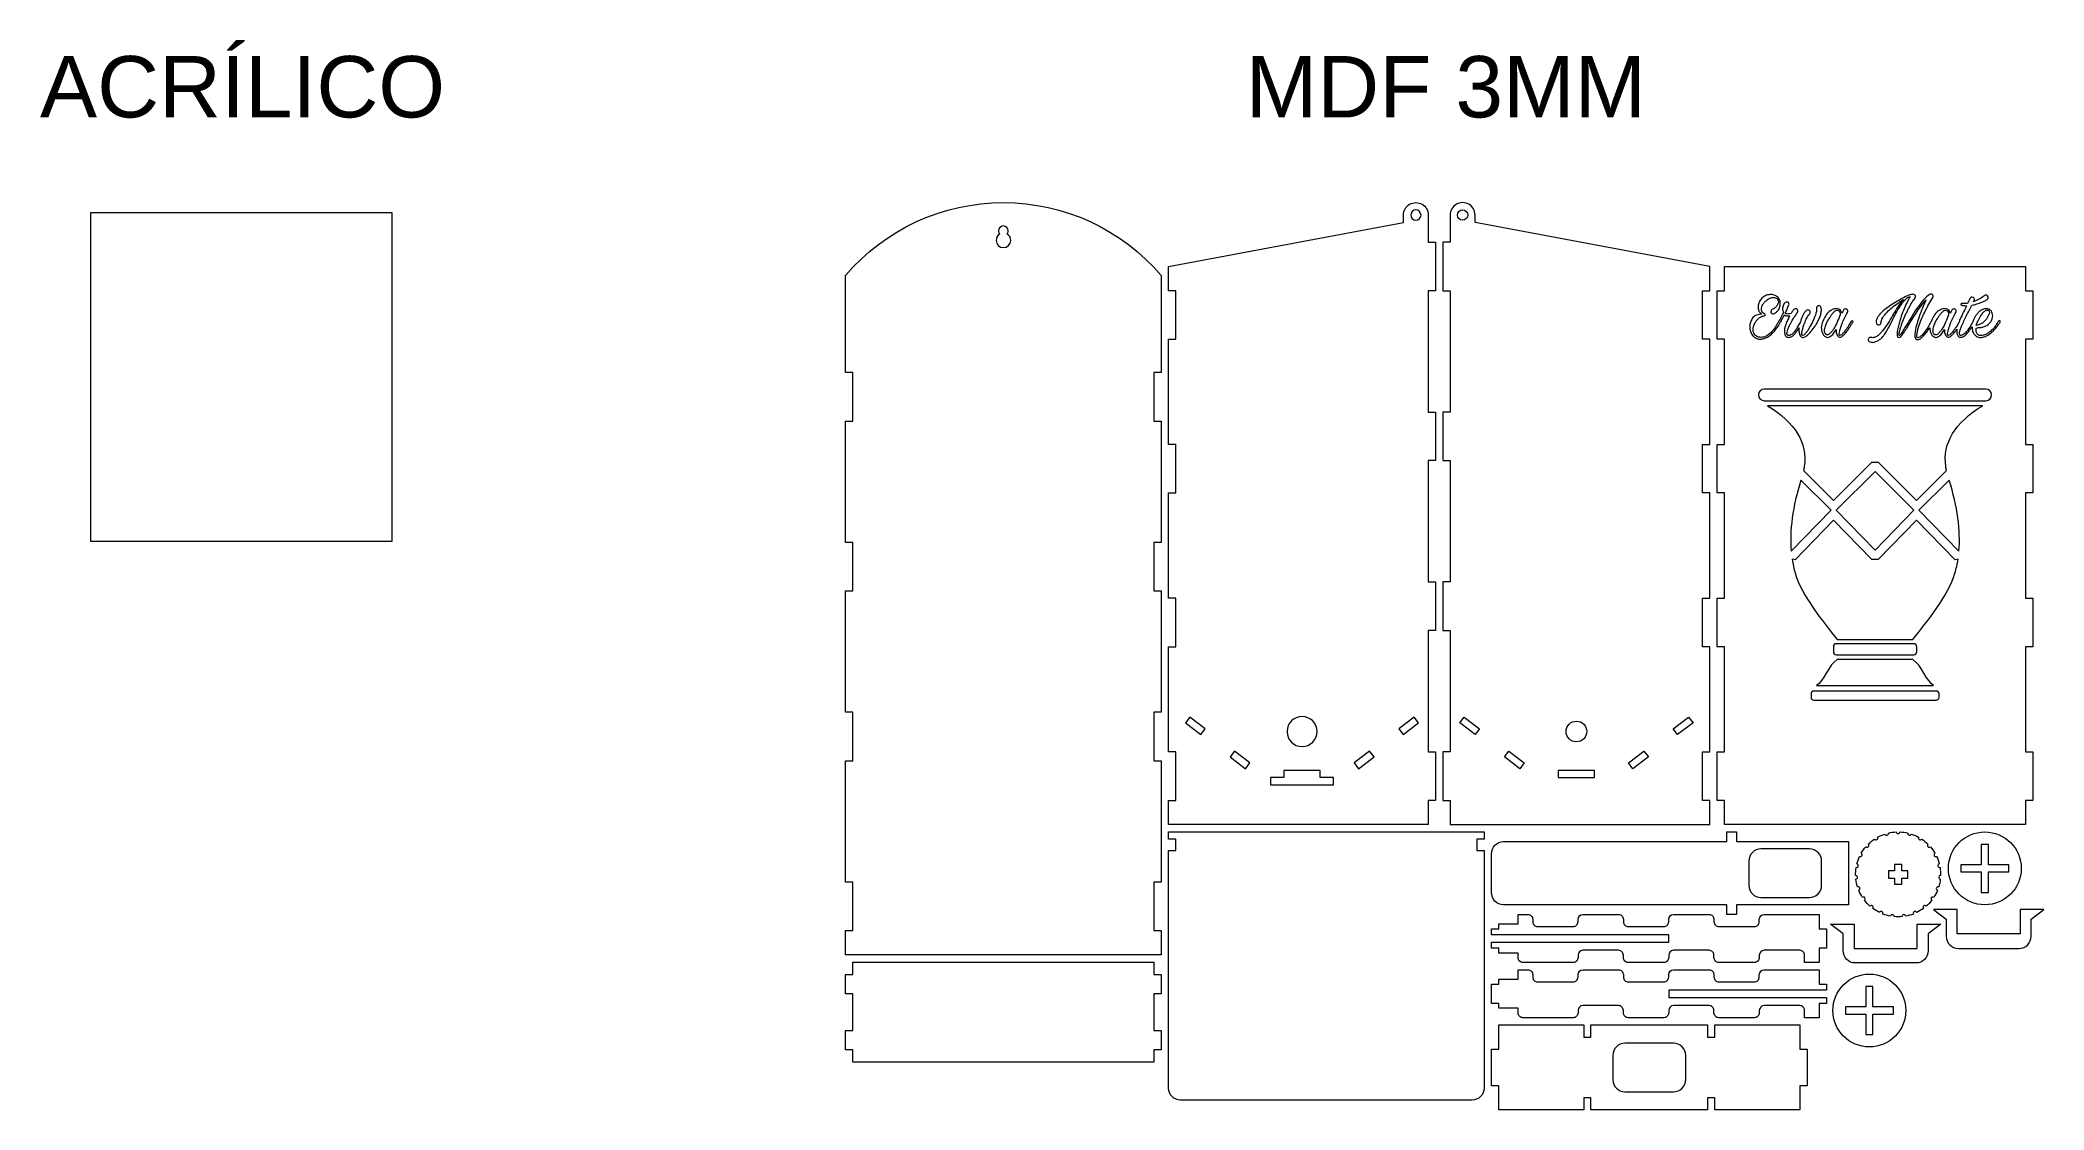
# Model space of a CAD drawing. Header units: millimetres. Extents: x -579 to 247, y -187 to 254.
import ezdxf

# ---------------------------------------------------------------- set-up
doc = ezdxf.new("R2010")
doc.units = ezdxf.units.MM
doc.header["$MEASUREMENT"] = 0
doc.layers.add('Camada 1', color=7, linetype='Continuous')
doc.styles.add('0', font='arial.ttf', dxfattribs={"height": 1})

msp = doc.modelspace()

# ---------------------------------------------------------------- texts
at = {"layer": 'Camada 1', "color": 250, "style": '0'}
for s, p in [('ACRÍLICO', (-578.6118, 222.021)), ('MDF 3MM', (-81.9562, 222.021))]:
    msp.add_text(s, height=25.29295, dxfattribs=at).set_placement(p)

# ---------------------------------------------------------------- linework, layer by layer
at = {"layer": 'Camada 1', "color": 250, "lineweight": 20}
for points, knots in [([(-433.6514, 182.7924), (-433.6514, 182.7924), (-557.6514, 182.7924), (-557.6514, 182.7924), (-557.6514, 182.7924), (-557.6514, 182.7924), (-557.6514, 47.2924), (-557.6514, 47.2924), (-557.6514, 47.2924), (-557.6514, 47.2924), (-433.6514, 47.2924), (-433.6514, 47.2924), (-433.6514, 47.2924), (-433.6514, 47.2924), (-433.6514, 182.7924), (-433.6514, 182.7924)], [0, 0, 0, 0, 0.2, 0.2, 0.2, 0.2, 0.4, 0.4, 0.4, 0.4, 0.6, 0.6, 0.6, 0.6, 1, 1, 1, 1]), ([(-246.7764, -43.0651), (-246.7764, -43.0651), (-246.7764, -93.0651), (-246.7764, -93.0651), (-246.7764, -93.0651), (-246.7764, -93.0651), (-243.7764, -93.0651), (-243.7764, -93.0651), (-243.7764, -93.0651), (-243.7764, -93.0651), (-243.7764, -113.0651), (-243.7764, -113.0651), (-243.7764, -113.0651), (-243.7764, -113.0651), (-246.7764, -113.0651), (-246.7764, -113.0651), (-246.7764, -113.0651), (-246.7764, -113.0651), (-246.7764, -123.0651), (-246.7764, -123.0651), (-246.7764, -123.0651), (-246.7764, -123.0651), (-116.7764, -123.0651), (-116.7764, -123.0651), (-116.7764, -123.0651), (-116.7764, -123.0651), (-116.7764, -113.0651), (-116.7764, -113.0651), (-116.7764, -113.0651), (-116.7764, -113.0651), (-119.7764, -113.0651), (-119.7764, -113.0651), (-119.7764, -113.0651), (-119.7764, -113.0651), (-119.7764, -93.0651), (-119.7764, -93.0651), (-119.7764, -93.0651), (-119.7764, -93.0651), (-116.7764, -93.0651), (-116.7764, -93.0651), (-116.7764, -93.0651), (-116.7764, -93.0651), (-116.7764, -43.0651), (-116.7764, -43.0651), (-116.7764, -43.0651), (-116.7764, -43.0651), (-119.7764, -43.0651), (-119.7764, -43.0651), (-119.7764, -43.0651), (-119.7764, -43.0651), (-119.7764, -23.0651), (-119.7764, -23.0651), (-119.7764, -23.0651), (-119.7764, -23.0651), (-116.7764, -23.0651), (-116.7764, -23.0651), (-116.7764, -23.0651), (-116.7764, -23.0651), (-116.7764, 26.9349), (-116.7764, 26.9349), (-116.7764, 26.9349), (-116.7764, 26.9349), (-119.7764, 26.9349), (-119.7764, 26.9349), (-119.7764, 26.9349), (-119.7764, 26.9349), (-119.7764, 46.9349), (-119.7764, 46.9349), (-119.7764, 46.9349), (-119.7764, 46.9349), (-116.7764, 46.9349), (-116.7764, 46.9349), (-116.7764, 46.9349), (-116.7764, 46.9349), (-116.7764, 96.9349), (-116.7764, 96.9349), (-116.7764, 96.9349), (-116.7764, 96.9349), (-119.7764, 96.9349), (-119.7764, 96.9349), (-119.7764, 96.9349), (-119.7764, 96.9349), (-119.7764, 116.9349), (-119.7764, 116.9349), (-119.7764, 116.9349), (-119.7764, 116.9349), (-116.7764, 116.9349), (-116.7764, 116.9349), (-116.7764, 116.9349), (-116.7764, 116.9349), (-116.7764, 156.9349), (-116.7764, 156.9349), (-116.7764, 156.9349), (-133.0051, 175.9701), (-156.7622, 186.9349), (-181.7764, 186.9349), (-181.7764, 186.9349), (-206.7906, 186.9349), (-230.5477, 175.9701), (-246.7764, 156.9349), (-246.7764, 156.9349), (-246.7764, 156.9349), (-246.7764, 116.9349), (-246.7764, 116.9349), (-246.7764, 116.9349), (-246.7764, 116.9349), (-243.7764, 116.9349), (-243.7764, 116.9349), (-243.7764, 116.9349), (-243.7764, 116.9349), (-243.7764, 96.9349), (-243.7764, 96.9349), (-243.7764, 96.9349), (-243.7764, 96.9349), (-246.7764, 96.9349), (-246.7764, 96.9349), (-246.7764, 96.9349), (-246.7764, 96.9349), (-246.7764, 46.9349), (-246.7764, 46.9349), (-246.7764, 46.9349), (-246.7764, 46.9349), (-243.7764, 46.9349), (-243.7764, 46.9349), (-243.7764, 46.9349), (-243.7764, 46.9349), (-243.7764, 26.9349), (-243.7764, 26.9349), (-243.7764, 26.9349), (-243.7764, 26.9349), (-246.7764, 26.9349), (-246.7764, 26.9349), (-246.7764, 26.9349), (-246.7764, 26.9349), (-246.7764, -23.0651), (-246.7764, -23.0651), (-246.7764, -23.0651), (-246.7764, -23.0651), (-243.7764, -23.0651), (-243.7764, -23.0651), (-243.7764, -23.0651), (-243.7764, -23.0651), (-243.7764, -43.0651), (-243.7764, -43.0651), (-243.7764, -43.0651), (-243.7764, -43.0651), (-246.7764, -43.0651), (-246.7764, -43.0651)], [0, 0, 0, 0, 0.02631579, 0.02631579, 0.02631579, 0.02631579, 0.05263158, 0.05263158, 0.05263158, 0.05263158, 0.07894737, 0.07894737, 0.07894737, 0.07894737, 0.10526316, 0.10526316, 0.10526316, 0.10526316, 0.13157895, 0.13157895, 0.13157895, 0.13157895, 0.15789474, 0.15789474, 0.15789474, 0.15789474, 0.18421053, 0.18421053, 0.18421053, 0.18421053, 0.21052632, 0.21052632, 0.21052632, 0.21052632, 0.23684211, 0.23684211, 0.23684211, 0.23684211, 0.26315789, 0.26315789, 0.26315789, 0.26315789, 0.28947368, 0.28947368, 0.28947368, 0.28947368, 0.31578947, 0.31578947, 0.31578947, 0.31578947, 0.34210526, 0.34210526, 0.34210526, 0.34210526, 0.36842105, 0.36842105, 0.36842105, 0.36842105, 0.39473684, 0.39473684, 0.39473684, 0.39473684, 0.42105263, 0.42105263, 0.42105263, 0.42105263, 0.44736842, 0.44736842, 0.44736842, 0.44736842, 0.47368421, 0.47368421, 0.47368421, 0.47368421, 0.5, 0.5, 0.5, 0.5, 0.52631579, 0.52631579, 0.52631579, 0.52631579, 0.55263158, 0.55263158, 0.55263158, 0.55263158, 0.57894737, 0.57894737, 0.57894737, 0.57894737, 0.60526316, 0.60526316, 0.60526316, 0.60526316, 0.63157895, 0.63157895, 0.63157895, 0.63157895, 0.65789474, 0.65789474, 0.65789474, 0.65789474, 0.68421053, 0.68421053, 0.68421053, 0.68421053, 0.71052632, 0.71052632, 0.71052632, 0.71052632, 0.73684211, 0.73684211, 0.73684211, 0.73684211, 0.76315789, 0.76315789, 0.76315789, 0.76315789, 0.78947368, 0.78947368, 0.78947368, 0.78947368, 0.81578947, 0.81578947, 0.81578947, 0.81578947, 0.84210526, 0.84210526, 0.84210526, 0.84210526, 0.86842105, 0.86842105, 0.86842105, 0.86842105, 0.89473684, 0.89473684, 0.89473684, 0.89473684, 0.92105263, 0.92105263, 0.92105263, 0.92105263, 0.94736842, 0.94736842, 0.94736842, 0.94736842, 1, 1, 1, 1]), ([(-6.7764, 100.6127), (-6.7764, 100.6127), (-6.7764, 150.6127), (-6.7764, 150.6127), (-6.7764, 150.6127), (-6.7764, 150.6127), (-3.7764, 150.6127), (-3.7764, 150.6127), (-3.7764, 150.6127), (-3.7764, 150.6127), (-3.7764, 170.6127), (-3.7764, 170.6127), (-3.7764, 170.6127), (-3.7764, 170.6127), (-6.7764, 170.6127), (-6.7764, 170.6127), (-6.7764, 170.6127), (-6.7764, 170.6127), (-6.7764, 181.8135), (-6.7764, 181.8135), (-6.7764, 181.8135), (-6.7764, 183.6432), (-7.7525, 185.3339), (-9.3371, 186.2487), (-9.3371, 186.2487), (-10.9216, 187.1636), (-12.8738, 187.1636), (-14.4584, 186.2487), (-14.4584, 186.2487), (-16.0429, 185.3339), (-17.019, 183.6432), (-17.019, 181.8135), (-17.019, 181.8135), (-17.019, 181.8135), (-17.019, 178.6982), (-17.019, 178.6982), (-17.019, 178.6982), (-17.019, 178.6982), (-113.7764, 160.6127), (-113.7764, 160.6127), (-113.7764, 160.6127), (-113.7764, 160.6127), (-113.7764, 150.6127), (-113.7764, 150.6127), (-113.7764, 150.6127), (-113.7764, 150.6127), (-110.7764, 150.6127), (-110.7764, 150.6127), (-110.7764, 150.6127), (-110.7764, 150.6127), (-110.7764, 130.6127), (-110.7764, 130.6127), (-110.7764, 130.6127), (-110.7764, 130.6127), (-113.7764, 130.6127), (-113.7764, 130.6127), (-113.7764, 130.6127), (-113.7764, 130.6127), (-113.7764, 87.2794), (-113.7764, 87.2794), (-113.7764, 87.2794), (-113.7764, 87.2794), (-110.7764, 87.2794), (-110.7764, 87.2794), (-110.7764, 87.2794), (-110.7764, 87.2794), (-110.7764, 67.2794), (-110.7764, 67.2794), (-110.7764, 67.2794), (-110.7764, 67.2794), (-113.7764, 67.2794), (-113.7764, 67.2794), (-113.7764, 67.2794), (-113.7764, 67.2794), (-113.7764, 23.9461), (-113.7764, 23.9461), (-113.7764, 23.9461), (-113.7764, 23.9461), (-110.7764, 23.9461), (-110.7764, 23.9461), (-110.7764, 23.9461), (-110.7764, 23.9461), (-110.7764, 3.9461), (-110.7764, 3.9461), (-110.7764, 3.9461), (-110.7764, 3.9461), (-113.7764, 3.9461), (-113.7764, 3.9461), (-113.7764, 3.9461), (-113.7764, 3.9461), (-113.7764, -39.3873), (-113.7764, -39.3873), (-113.7764, -39.3873), (-113.7764, -39.3873), (-110.7764, -39.3873), (-110.7764, -39.3873), (-110.7764, -39.3873), (-110.7764, -39.3873), (-110.7764, -59.3873), (-110.7764, -59.3873), (-110.7764, -59.3873), (-110.7764, -59.3873), (-113.7764, -59.3873), (-113.7764, -59.3873), (-113.7764, -59.3873), (-113.7764, -59.3873), (-113.7764, -69.3873), (-113.7764, -69.3873), (-113.7764, -69.3873), (-113.7764, -69.3873), (-6.7764, -69.3873), (-6.7764, -69.3873), (-6.7764, -69.3873), (-6.7764, -69.3873), (-6.7764, -59.3873), (-6.7764, -59.3873), (-6.7764, -59.3873), (-6.7764, -59.3873), (-3.7764, -59.3873), (-3.7764, -59.3873), (-3.7764, -59.3873), (-3.7764, -59.3873), (-3.7764, -39.3873), (-3.7764, -39.3873), (-3.7764, -39.3873), (-3.7764, -39.3873), (-6.7764, -39.3873), (-6.7764, -39.3873), (-6.7764, -39.3873), (-6.7764, -39.3873), (-6.7764, 10.6127), (-6.7764, 10.6127), (-6.7764, 10.6127), (-6.7764, 10.6127), (-3.7764, 10.6127), (-3.7764, 10.6127), (-3.7764, 10.6127), (-3.7764, 10.6127), (-3.7764, 30.6127), (-3.7764, 30.6127), (-3.7764, 30.6127), (-3.7764, 30.6127), (-6.7764, 30.6127), (-6.7764, 30.6127), (-6.7764, 30.6127), (-6.7764, 30.6127), (-6.7764, 80.6127), (-6.7764, 80.6127), (-6.7764, 80.6127), (-6.7764, 80.6127), (-3.7764, 80.6127), (-3.7764, 80.6127), (-3.7764, 80.6127), (-3.7764, 80.6127), (-3.7764, 100.6127), (-3.7764, 100.6127), (-3.7764, 100.6127), (-3.7764, 100.6127), (-6.7764, 100.6127), (-6.7764, 100.6127)], [0, 0, 0, 0, 0.02439024, 0.02439024, 0.02439024, 0.02439024, 0.04878049, 0.04878049, 0.04878049, 0.04878049, 0.07317073, 0.07317073, 0.07317073, 0.07317073, 0.09756098, 0.09756098, 0.09756098, 0.09756098, 0.12195122, 0.12195122, 0.12195122, 0.12195122, 0.14634146, 0.14634146, 0.14634146, 0.14634146, 0.17073171, 0.17073171, 0.17073171, 0.17073171, 0.19512195, 0.19512195, 0.19512195, 0.19512195, 0.2195122, 0.2195122, 0.2195122, 0.2195122, 0.24390244, 0.24390244, 0.24390244, 0.24390244, 0.26829268, 0.26829268, 0.26829268, 0.26829268, 0.29268293, 0.29268293, 0.29268293, 0.29268293, 0.31707317, 0.31707317, 0.31707317, 0.31707317, 0.34146341, 0.34146341, 0.34146341, 0.34146341, 0.36585366, 0.36585366, 0.36585366, 0.36585366, 0.3902439, 0.3902439, 0.3902439, 0.3902439, 0.41463415, 0.41463415, 0.41463415, 0.41463415, 0.43902439, 0.43902439, 0.43902439, 0.43902439, 0.46341463, 0.46341463, 0.46341463, 0.46341463, 0.48780488, 0.48780488, 0.48780488, 0.48780488, 0.51219512, 0.51219512, 0.51219512, 0.51219512, 0.53658537, 0.53658537, 0.53658537, 0.53658537, 0.56097561, 0.56097561, 0.56097561, 0.56097561, 0.58536585, 0.58536585, 0.58536585, 0.58536585, 0.6097561, 0.6097561, 0.6097561, 0.6097561, 0.63414634, 0.63414634, 0.63414634, 0.63414634, 0.65853659, 0.65853659, 0.65853659, 0.65853659, 0.68292683, 0.68292683, 0.68292683, 0.68292683, 0.70731707, 0.70731707, 0.70731707, 0.70731707, 0.73170732, 0.73170732, 0.73170732, 0.73170732, 0.75609756, 0.75609756, 0.75609756, 0.75609756, 0.7804878, 0.7804878, 0.7804878, 0.7804878, 0.80487805, 0.80487805, 0.80487805, 0.80487805, 0.82926829, 0.82926829, 0.82926829, 0.82926829, 0.85365854, 0.85365854, 0.85365854, 0.85365854, 0.87804878, 0.87804878, 0.87804878, 0.87804878, 0.90243902, 0.90243902, 0.90243902, 0.90243902, 0.92682927, 0.92682927, 0.92682927, 0.92682927, 0.95121951, 0.95121951, 0.95121951, 0.95121951, 1, 1, 1, 1]), ([(-9.7764, 181.8135), (-9.7764, 180.642), (-10.7262, 179.6922), (-11.8977, 179.6922), (-11.8977, 179.6922), (-13.0693, 179.6922), (-14.019, 180.642), (-14.019, 181.8135), (-14.019, 181.8135), (-14.019, 182.9851), (-13.0693, 183.9349), (-11.8977, 183.9349), (-11.8977, 183.9349), (-10.7261, 183.9349), (-9.7764, 182.9851), (-9.7764, 181.8135)], [0, 0, 0, 0, 0.2, 0.2, 0.2, 0.2, 0.4, 0.4, 0.4, 0.4, 0.6, 0.6, 0.6, 0.6, 1, 1, 1, 1]), ([(2.2236, 100.6127), (2.2236, 100.6127), (2.2236, 150.6127), (2.2236, 150.6127), (2.2236, 150.6127), (2.2236, 150.6127), (-0.7764, 150.6127), (-0.7764, 150.6127), (-0.7764, 150.6127), (-0.7764, 150.6127), (-0.7764, 170.6127), (-0.7764, 170.6127), (-0.7764, 170.6127), (-0.7764, 170.6127), (2.2236, 170.6127), (2.2236, 170.6127), (2.2236, 170.6127), (2.2236, 170.6127), (2.2236, 181.8135), (2.2236, 181.8135), (2.2236, 181.8135), (2.2236, 183.6432), (3.1997, 185.3339), (4.7843, 186.2487), (4.7843, 186.2487), (6.3688, 187.1636), (8.321, 187.1636), (9.9056, 186.2487), (9.9056, 186.2487), (11.4901, 185.3339), (12.4662, 183.6432), (12.4662, 181.8135), (12.4662, 181.8135), (12.4662, 181.8135), (12.4662, 178.6982), (12.4662, 178.6982), (12.4662, 178.6982), (12.4662, 178.6982), (109.2236, 160.6127), (109.2236, 160.6127), (109.2236, 160.6127), (109.2236, 160.6127), (109.2236, 150.6127), (109.2236, 150.6127), (109.2236, 150.6127), (109.2236, 150.6127), (106.2236, 150.6127), (106.2236, 150.6127), (106.2236, 150.6127), (106.2236, 150.6127), (106.2236, 130.6127), (106.2236, 130.6127), (106.2236, 130.6127), (106.2236, 130.6127), (109.2236, 130.6127), (109.2236, 130.6127), (109.2236, 130.6127), (109.2236, 130.6127), (109.2236, 87.2794), (109.2236, 87.2794), (109.2236, 87.2794), (109.2236, 87.2794), (106.2236, 87.2794), (106.2236, 87.2794), (106.2236, 87.2794), (106.2236, 87.2794), (106.2236, 67.2794), (106.2236, 67.2794), (106.2236, 67.2794), (106.2236, 67.2794), (109.2236, 67.2794), (109.2236, 67.2794), (109.2236, 67.2794), (109.2236, 67.2794), (109.2236, 23.9461), (109.2236, 23.9461), (109.2236, 23.9461), (109.2236, 23.9461), (106.2236, 23.9461), (106.2236, 23.9461), (106.2236, 23.9461), (106.2236, 23.9461), (106.2236, 3.9461), (106.2236, 3.9461), (106.2236, 3.9461), (106.2236, 3.9461), (109.2236, 3.9461), (109.2236, 3.9461), (109.2236, 3.9461), (109.2236, 3.9461), (109.2236, -39.3873), (109.2236, -39.3873), (109.2236, -39.3873), (109.2236, -39.3873), (106.2236, -39.3873), (106.2236, -39.3873), (106.2236, -39.3873), (106.2236, -39.3873), (106.2236, -59.3873), (106.2236, -59.3873), (106.2236, -59.3873), (106.2236, -59.3873), (109.2236, -59.3873), (109.2236, -59.3873), (109.2236, -59.3873), (109.2236, -59.3873), (109.2236, -69.3873), (109.2236, -69.3873), (109.2236, -69.3873), (109.2236, -69.3873), (2.2236, -69.3873), (2.2236, -69.3873), (2.2236, -69.3873), (2.2236, -69.3873), (2.2236, -59.3873), (2.2236, -59.3873), (2.2236, -59.3873), (2.2236, -59.3873), (-0.7764, -59.3873), (-0.7764, -59.3873), (-0.7764, -59.3873), (-0.7764, -59.3873), (-0.7764, -39.3873), (-0.7764, -39.3873), (-0.7764, -39.3873), (-0.7764, -39.3873), (2.2236, -39.3873), (2.2236, -39.3873), (2.2236, -39.3873), (2.2236, -39.3873), (2.2236, 10.6127), (2.2236, 10.6127), (2.2236, 10.6127), (2.2236, 10.6127), (-0.7764, 10.6127), (-0.7764, 10.6127), (-0.7764, 10.6127), (-0.7764, 10.6127), (-0.7764, 30.6127), (-0.7764, 30.6127), (-0.7764, 30.6127), (-0.7764, 30.6127), (2.2236, 30.6127), (2.2236, 30.6127), (2.2236, 30.6127), (2.2236, 30.6127), (2.2236, 80.6127), (2.2236, 80.6127), (2.2236, 80.6127), (2.2236, 80.6127), (-0.7764, 80.6127), (-0.7764, 80.6127), (-0.7764, 80.6127), (-0.7764, 80.6127), (-0.7764, 100.6127), (-0.7764, 100.6127), (-0.7764, 100.6127), (-0.7764, 100.6127), (2.2236, 100.6127), (2.2236, 100.6127)], [0, 0, 0, 0, 0.02439024, 0.02439024, 0.02439024, 0.02439024, 0.04878049, 0.04878049, 0.04878049, 0.04878049, 0.07317073, 0.07317073, 0.07317073, 0.07317073, 0.09756098, 0.09756098, 0.09756098, 0.09756098, 0.12195122, 0.12195122, 0.12195122, 0.12195122, 0.14634146, 0.14634146, 0.14634146, 0.14634146, 0.17073171, 0.17073171, 0.17073171, 0.17073171, 0.19512195, 0.19512195, 0.19512195, 0.19512195, 0.2195122, 0.2195122, 0.2195122, 0.2195122, 0.24390244, 0.24390244, 0.24390244, 0.24390244, 0.26829268, 0.26829268, 0.26829268, 0.26829268, 0.29268293, 0.29268293, 0.29268293, 0.29268293, 0.31707317, 0.31707317, 0.31707317, 0.31707317, 0.34146341, 0.34146341, 0.34146341, 0.34146341, 0.36585366, 0.36585366, 0.36585366, 0.36585366, 0.3902439, 0.3902439, 0.3902439, 0.3902439, 0.41463415, 0.41463415, 0.41463415, 0.41463415, 0.43902439, 0.43902439, 0.43902439, 0.43902439, 0.46341463, 0.46341463, 0.46341463, 0.46341463, 0.48780488, 0.48780488, 0.48780488, 0.48780488, 0.51219512, 0.51219512, 0.51219512, 0.51219512, 0.53658537, 0.53658537, 0.53658537, 0.53658537, 0.56097561, 0.56097561, 0.56097561, 0.56097561, 0.58536585, 0.58536585, 0.58536585, 0.58536585, 0.6097561, 0.6097561, 0.6097561, 0.6097561, 0.63414634, 0.63414634, 0.63414634, 0.63414634, 0.65853659, 0.65853659, 0.65853659, 0.65853659, 0.68292683, 0.68292683, 0.68292683, 0.68292683, 0.70731707, 0.70731707, 0.70731707, 0.70731707, 0.73170732, 0.73170732, 0.73170732, 0.73170732, 0.75609756, 0.75609756, 0.75609756, 0.75609756, 0.7804878, 0.7804878, 0.7804878, 0.7804878, 0.80487805, 0.80487805, 0.80487805, 0.80487805, 0.82926829, 0.82926829, 0.82926829, 0.82926829, 0.85365854, 0.85365854, 0.85365854, 0.85365854, 0.87804878, 0.87804878, 0.87804878, 0.87804878, 0.90243902, 0.90243902, 0.90243902, 0.90243902, 0.92682927, 0.92682927, 0.92682927, 0.92682927, 0.95121951, 0.95121951, 0.95121951, 0.95121951, 1, 1, 1, 1]), ([(7.3449, 179.6922), (8.5165, 179.6922), (9.4662, 180.642), (9.4662, 181.8135), (9.4662, 181.8135), (9.4662, 182.9851), (8.5165, 183.9349), (7.3449, 183.9349), (7.3449, 183.9349), (6.1733, 183.9349), (5.2236, 182.9851), (5.2236, 181.8135), (5.2236, 181.8135), (5.2236, 180.642), (6.1734, 179.6922), (7.3449, 179.6922)], [0, 0, 0, 0, 0.2, 0.2, 0.2, 0.2, 0.4, 0.4, 0.4, 0.4, 0.6, 0.6, 0.6, 0.6, 1, 1, 1, 1]), ([(-180.2849, 173.9739), (-179.3835, 173.4564), (-178.7764, 172.4844), (-178.7764, 171.3704), (-178.7764, 171.3704), (-178.7764, 169.7135), (-180.1195, 168.3704), (-181.7764, 168.3704), (-181.7764, 168.3704), (-183.4333, 168.3704), (-184.7764, 169.7135), (-184.7764, 171.3704), (-184.7764, 171.3704), (-184.7764, 172.4844), (-184.1693, 173.4564), (-183.2679, 173.9739), (-183.2679, 173.9739), (-183.5841, 174.3277), (-183.7764, 174.7944), (-183.7764, 175.3062), (-183.7764, 175.3062), (-183.7764, 176.4108), (-182.881, 177.3062), (-181.7764, 177.3062), (-181.7764, 177.3062), (-180.6718, 177.3062), (-179.7764, 176.4108), (-179.7764, 175.3062), (-179.7764, 175.3062), (-179.7764, 174.7944), (-179.9687, 174.3277), (-180.2849, 173.9739)], [0, 0, 0, 0, 0.11111111, 0.11111111, 0.11111111, 0.11111111, 0.22222222, 0.22222222, 0.22222222, 0.22222222, 0.33333333, 0.33333333, 0.33333333, 0.33333333, 0.44444444, 0.44444444, 0.44444444, 0.44444444, 0.55555556, 0.55555556, 0.55555556, 0.55555556, 0.66666667, 0.66666667, 0.66666667, 0.66666667, 0.77777778, 0.77777778, 0.77777778, 0.77777778, 1, 1, 1, 1]), ([(239.2236, 160.6127), (239.2236, 160.6127), (115.2236, 160.6127), (115.2236, 160.6127), (115.2236, 160.6127), (115.2236, 160.6127), (115.2236, 150.6127), (115.2236, 150.6127), (115.2236, 150.6127), (115.2236, 150.6127), (112.2236, 150.6127), (112.2236, 150.6127), (112.2236, 150.6127), (112.2236, 150.6127), (112.2236, 130.6127), (112.2236, 130.6127), (112.2236, 130.6127), (112.2236, 130.6127), (115.2236, 130.6127), (115.2236, 130.6127), (115.2236, 130.6127), (115.2236, 130.6127), (115.2236, 87.2794), (115.2236, 87.2794), (115.2236, 87.2794), (115.2236, 87.2794), (112.2236, 87.2794), (112.2236, 87.2794), (112.2236, 87.2794), (112.2236, 87.2794), (112.2236, 67.2794), (112.2236, 67.2794), (112.2236, 67.2794), (112.2236, 67.2794), (115.2236, 67.2794), (115.2236, 67.2794), (115.2236, 67.2794), (115.2236, 67.2794), (115.2236, 23.946), (115.2236, 23.946), (115.2236, 23.946), (115.2236, 23.946), (112.2236, 23.946), (112.2236, 23.946), (112.2236, 23.946), (112.2236, 23.946), (112.2236, 3.946), (112.2236, 3.946), (112.2236, 3.946), (112.2236, 3.946), (115.2236, 3.946), (115.2236, 3.946), (115.2236, 3.946), (115.2236, 3.946), (115.2236, -39.3873), (115.2236, -39.3873), (115.2236, -39.3873), (115.2236, -39.3873), (112.2236, -39.3873), (112.2236, -39.3873), (112.2236, -39.3873), (112.2236, -39.3873), (112.2236, -59.3873), (112.2236, -59.3873), (112.2236, -59.3873), (112.2236, -59.3873), (115.2236, -59.3873), (115.2236, -59.3873), (115.2236, -59.3873), (115.2236, -59.3873), (115.2236, -69.3873), (115.2236, -69.3873), (115.2236, -69.3873), (115.2236, -69.3873), (239.2236, -69.3873), (239.2236, -69.3873), (239.2236, -69.3873), (239.2236, -69.3873), (239.2236, -59.3873), (239.2236, -59.3873), (239.2236, -59.3873), (239.2236, -59.3873), (242.2236, -59.3873), (242.2236, -59.3873), (242.2236, -59.3873), (242.2236, -59.3873), (242.2236, -39.3873), (242.2236, -39.3873), (242.2236, -39.3873), (242.2236, -39.3873), (239.2236, -39.3873), (239.2236, -39.3873), (239.2236, -39.3873), (239.2236, -39.3873), (239.2236, 3.946), (239.2236, 3.946), (239.2236, 3.946), (239.2236, 3.946), (242.2236, 3.946), (242.2236, 3.946), (242.2236, 3.946), (242.2236, 3.946), (242.2236, 23.946), (242.2236, 23.946), (242.2236, 23.946), (242.2236, 23.946), (239.2236, 23.946), (239.2236, 23.946), (239.2236, 23.946), (239.2236, 23.946), (239.2236, 67.2794), (239.2236, 67.2794), (239.2236, 67.2794), (239.2236, 67.2794), (242.2236, 67.2794), (242.2236, 67.2794), (242.2236, 67.2794), (242.2236, 67.2794), (242.2236, 87.2794), (242.2236, 87.2794), (242.2236, 87.2794), (242.2236, 87.2794), (239.2236, 87.2794), (239.2236, 87.2794), (239.2236, 87.2794), (239.2236, 87.2794), (239.2236, 130.6127), (239.2236, 130.6127), (239.2236, 130.6127), (239.2236, 130.6127), (242.2236, 130.6127), (242.2236, 130.6127), (242.2236, 130.6127), (242.2236, 130.6127), (242.2236, 150.6127), (242.2236, 150.6127), (242.2236, 150.6127), (242.2236, 150.6127), (239.2236, 150.6127), (239.2236, 150.6127), (239.2236, 150.6127), (239.2236, 150.6127), (239.2236, 160.6127), (239.2236, 160.6127)], [0, 0, 0, 0, 0.02702703, 0.02702703, 0.02702703, 0.02702703, 0.05405405, 0.05405405, 0.05405405, 0.05405405, 0.08108108, 0.08108108, 0.08108108, 0.08108108, 0.10810811, 0.10810811, 0.10810811, 0.10810811, 0.13513514, 0.13513514, 0.13513514, 0.13513514, 0.16216216, 0.16216216, 0.16216216, 0.16216216, 0.18918919, 0.18918919, 0.18918919, 0.18918919, 0.21621622, 0.21621622, 0.21621622, 0.21621622, 0.24324324, 0.24324324, 0.24324324, 0.24324324, 0.27027027, 0.27027027, 0.27027027, 0.27027027, 0.2972973, 0.2972973, 0.2972973, 0.2972973, 0.32432432, 0.32432432, 0.32432432, 0.32432432, 0.35135135, 0.35135135, 0.35135135, 0.35135135, 0.37837838, 0.37837838, 0.37837838, 0.37837838, 0.40540541, 0.40540541, 0.40540541, 0.40540541, 0.43243243, 0.43243243, 0.43243243, 0.43243243, 0.45945946, 0.45945946, 0.45945946, 0.45945946, 0.48648649, 0.48648649, 0.48648649, 0.48648649, 0.51351351, 0.51351351, 0.51351351, 0.51351351, 0.54054054, 0.54054054, 0.54054054, 0.54054054, 0.56756757, 0.56756757, 0.56756757, 0.56756757, 0.59459459, 0.59459459, 0.59459459, 0.59459459, 0.62162162, 0.62162162, 0.62162162, 0.62162162, 0.64864865, 0.64864865, 0.64864865, 0.64864865, 0.67567568, 0.67567568, 0.67567568, 0.67567568, 0.7027027, 0.7027027, 0.7027027, 0.7027027, 0.72972973, 0.72972973, 0.72972973, 0.72972973, 0.75675676, 0.75675676, 0.75675676, 0.75675676, 0.78378378, 0.78378378, 0.78378378, 0.78378378, 0.81081081, 0.81081081, 0.81081081, 0.81081081, 0.83783784, 0.83783784, 0.83783784, 0.83783784, 0.86486486, 0.86486486, 0.86486486, 0.86486486, 0.89189189, 0.89189189, 0.89189189, 0.89189189, 0.91891892, 0.91891892, 0.91891892, 0.91891892, 0.94594595, 0.94594595, 0.94594595, 0.94594595, 1, 1, 1, 1]), ([(131.6154, 110.0828), (131.6154, 110.0828), (222.8318, 110.0828), (222.8318, 110.0828), (222.8318, 110.0828), (224.1474, 110.0828), (225.2237, 109.0067), (225.2237, 107.6906), (225.2237, 107.6906), (225.2237, 106.3748), (224.1474, 105.2988), (222.8318, 105.2988), (222.8318, 105.2988), (222.8318, 105.2988), (131.6154, 105.2988), (131.6154, 105.2988), (131.6154, 105.2988), (130.2998, 105.2988), (129.2235, 106.3748), (129.2235, 107.6909), (129.2235, 107.6909), (129.2235, 109.0067), (130.2998, 110.0828), (131.6154, 110.0828)], [0, 0, 0, 0, 0.14285714, 0.14285714, 0.14285714, 0.14285714, 0.28571429, 0.28571429, 0.28571429, 0.28571429, 0.42857143, 0.42857143, 0.42857143, 0.42857143, 0.57142857, 0.57142857, 0.57142857, 0.57142857, 0.71428571, 0.71428571, 0.71428571, 0.71428571, 1, 1, 1, 1]), ([(132.8912, 103.2253), (132.8912, 103.2253), (221.5564, 103.2253), (221.5564, 103.2253), (221.5564, 103.2253), (210.0779, 96.279), (205.0024, 87.9287), (206.3692, 78.1877), (206.3692, 78.1877), (206.4428, 77.6622), (206.5355, 77.1326), (206.6466, 76.5989), (206.6466, 76.5989), (206.6466, 76.5989), (194.2859, 64.2379), (194.2859, 64.2379), (194.2859, 64.2379), (194.2859, 64.2379), (178.502, 80.0219), (178.502, 80.0219), (178.502, 80.0219), (178.502, 80.0219), (175.9452, 80.0219), (175.9452, 80.0219), (175.9452, 80.0219), (175.9452, 80.0219), (160.1613, 64.2379), (160.1613, 64.2379), (160.1613, 64.2379), (160.1613, 64.2379), (147.8006, 76.5989), (147.8006, 76.5989), (147.8006, 76.5989), (147.9117, 77.1326), (148.0048, 77.6622), (148.078, 78.1877), (148.078, 78.1877), (149.4448, 87.9287), (144.3693, 96.279), (132.8912, 103.2253)], [0, 0, 0, 0, 0.09090909, 0.09090909, 0.09090909, 0.09090909, 0.18181818, 0.18181818, 0.18181818, 0.18181818, 0.27272727, 0.27272727, 0.27272727, 0.27272727, 0.36363636, 0.36363636, 0.36363636, 0.36363636, 0.45454545, 0.45454545, 0.45454545, 0.45454545, 0.54545455, 0.54545455, 0.54545455, 0.54545455, 0.63636364, 0.63636364, 0.63636364, 0.63636364, 0.72727273, 0.72727273, 0.72727273, 0.72727273, 0.81818182, 0.81818182, 0.81818182, 0.81818182, 1, 1, 1, 1]), ([(177.2236, 76.187), (177.2236, 76.187), (193.2636, 60.147), (193.2636, 60.147), (193.2636, 60.147), (193.2636, 60.147), (177.2236, 43.6963), (177.2236, 43.6963), (177.2236, 43.6963), (177.2236, 43.6963), (161.1836, 60.147), (161.1836, 60.147), (161.1836, 60.147), (161.1836, 60.147), (177.2236, 76.187), (177.2236, 76.187)], [0, 0, 0, 0, 0.2, 0.2, 0.2, 0.2, 0.4, 0.4, 0.4, 0.4, 0.6, 0.6, 0.6, 0.6, 1, 1, 1, 1]), ([(159.139, 60.147), (159.139, 60.147), (142.6658, 43.2726), (142.6658, 43.2726), (142.6658, 43.2726), (141.9632, 51.7674), (143.2884, 61.5312), (146.6837, 72.6023), (146.6837, 72.6023), (146.6837, 72.6023), (159.139, 60.147), (159.139, 60.147)], [0, 0, 0, 0, 0.25, 0.25, 0.25, 0.25, 0.5, 0.5, 0.5, 0.5, 1, 1, 1, 1]), ([(207.7636, 72.6023), (211.1586, 61.5312), (212.484, 51.7674), (211.7817, 43.2726), (211.7817, 43.2726), (211.7817, 43.2726), (195.3082, 60.147), (195.3082, 60.147), (195.3082, 60.147), (195.3082, 60.147), (207.7636, 72.6023), (207.7636, 72.6023)], [0, 0, 0, 0, 0.25, 0.25, 0.25, 0.25, 0.5, 0.5, 0.5, 0.5, 1, 1, 1, 1]), ([(143.0496, 39.9746), (143.0496, 39.9746), (144.2879, 39.7497), (144.2879, 39.7497), (144.2879, 39.7497), (144.2879, 39.7497), (160.1613, 56.0295), (160.1613, 56.0295), (160.1613, 56.0295), (160.1613, 56.0295), (175.9312, 39.8562), (175.9312, 39.8562), (175.9312, 39.8562), (175.9312, 39.8562), (178.516, 39.8562), (178.516, 39.8562), (178.516, 39.8562), (178.516, 39.8562), (194.2859, 56.0295), (194.2859, 56.0295), (194.2859, 56.0295), (194.2859, 56.0295), (210.1594, 39.7497), (210.1594, 39.7497), (210.1594, 39.7497), (210.1594, 39.7497), (211.3977, 39.9746), (211.3977, 39.9746), (211.3977, 39.9746), (211.0936, 37.9687), (210.6672, 36.0395), (210.1194, 34.1858), (210.1194, 34.1858), (207.4037, 24.9966), (198.7817, 14.3995), (192.7719, 6.9062), (192.7719, 6.9062), (192.7719, 6.9062), (161.6754, 6.9062), (161.6754, 6.9062), (161.6754, 6.9062), (155.6658, 14.3995), (147.0435, 24.9966), (144.328, 34.1858), (144.328, 34.1858), (143.7802, 36.0395), (143.3536, 37.9687), (143.0496, 39.9746)], [0, 0, 0, 0, 0.07692308, 0.07692308, 0.07692308, 0.07692308, 0.15384615, 0.15384615, 0.15384615, 0.15384615, 0.23076923, 0.23076923, 0.23076923, 0.23076923, 0.30769231, 0.30769231, 0.30769231, 0.30769231, 0.38461538, 0.38461538, 0.38461538, 0.38461538, 0.46153846, 0.46153846, 0.46153846, 0.46153846, 0.53846154, 0.53846154, 0.53846154, 0.53846154, 0.61538462, 0.61538462, 0.61538462, 0.61538462, 0.69230769, 0.69230769, 0.69230769, 0.69230769, 0.76923077, 0.76923077, 0.76923077, 0.76923077, 0.84615385, 0.84615385, 0.84615385, 0.84615385, 1, 1, 1, 1]), ([(160.0816, 3.9464), (160.0816, 4.6093), (160.6239, 5.1518), (161.2869, 5.1518), (161.2869, 5.1518), (161.2869, 5.1518), (193.1603, 5.1518), (193.1603, 5.1518), (193.1603, 5.1518), (193.8233, 5.1518), (194.366, 4.6093), (194.366, 3.9464), (194.366, 3.9464), (194.366, 3.9464), (194.366, 1.8123), (194.366, 1.8123), (194.366, 1.8123), (194.366, 1.1495), (193.8233, 0.6069), (193.1603, 0.6069), (193.1603, 0.6069), (193.1603, 0.6069), (161.2869, 0.6069), (161.2869, 0.6069), (161.2869, 0.6069), (160.6239, 0.6069), (160.0816, 1.1495), (160.0816, 1.8123), (160.0816, 1.8123), (160.0816, 1.8123), (160.0816, 3.9464), (160.0816, 3.9464)], [0, 0, 0, 0, 0.11111111, 0.11111111, 0.11111111, 0.11111111, 0.22222222, 0.22222222, 0.22222222, 0.22222222, 0.33333333, 0.33333333, 0.33333333, 0.33333333, 0.44444444, 0.44444444, 0.44444444, 0.44444444, 0.55555556, 0.55555556, 0.55555556, 0.55555556, 0.66666667, 0.66666667, 0.66666667, 0.66666667, 0.77777778, 0.77777778, 0.77777778, 0.77777778, 1, 1, 1, 1]), ([(161.6754, -1.3866), (161.6754, -1.3866), (192.7719, -1.3866), (192.7719, -1.3866), (192.7719, -1.3866), (196.3956, -3.4924), (198.4953, -10.5091), (201.3428, -12.0311), (201.3428, -12.0311), (201.3428, -12.0311), (153.1042, -12.0311), (153.1042, -12.0311), (153.1042, -12.0311), (155.952, -10.5091), (158.0514, -3.4924), (161.6754, -1.3866)], [0, 0, 0, 0, 0.2, 0.2, 0.2, 0.2, 0.4, 0.4, 0.4, 0.4, 0.6, 0.6, 0.6, 0.6, 1, 1, 1, 1]), ([(150.8721, -15.5489), (150.8721, -14.8858), (151.4147, -14.3433), (152.0777, -14.3433), (152.0777, -14.3433), (152.0777, -14.3433), (202.3695, -14.3433), (202.3695, -14.3433), (202.3695, -14.3433), (203.0325, -14.3433), (203.5749, -14.8858), (203.5749, -15.5489), (203.5749, -15.5489), (203.5749, -15.5489), (203.5749, -16.8855), (203.5749, -16.8855), (203.5749, -16.8855), (203.5749, -17.5483), (203.0325, -18.0909), (202.3695, -18.0909), (202.3695, -18.0909), (202.3695, -18.0909), (152.0777, -18.0909), (152.0777, -18.0909), (152.0777, -18.0909), (151.4147, -18.0909), (150.8721, -17.5483), (150.8721, -16.8855), (150.8721, -16.8855), (150.8721, -16.8855), (150.8721, -15.5489), (150.8721, -15.5489)], [0, 0, 0, 0, 0.11111111, 0.11111111, 0.11111111, 0.11111111, 0.22222222, 0.22222222, 0.22222222, 0.22222222, 0.33333333, 0.33333333, 0.33333333, 0.33333333, 0.44444444, 0.44444444, 0.44444444, 0.44444444, 0.55555556, 0.55555556, 0.55555556, 0.55555556, 0.66666667, 0.66666667, 0.66666667, 0.66666667, 0.77777778, 0.77777778, 0.77777778, 0.77777778, 1, 1, 1, 1]), ([(-106.8053, -27.4254), (-106.8053, -27.4254), (-104.9824, -25.0427), (-104.9824, -25.0427), (-104.9824, -25.0427), (-104.9824, -25.0427), (-98.6286, -29.9038), (-98.6286, -29.9038), (-98.6286, -29.9038), (-98.6286, -29.9038), (-100.4515, -32.2864), (-100.4515, -32.2864), (-100.4515, -32.2864), (-100.4515, -32.2864), (-106.8053, -27.4254), (-106.8053, -27.4254)], [0, 0, 0, 0, 0.2, 0.2, 0.2, 0.2, 0.4, 0.4, 0.4, 0.4, 0.6, 0.6, 0.6, 0.6, 1, 1, 1, 1]), ([(-58.7764, -24.8199), (-55.3607, -24.8199), (-52.5917, -27.5889), (-52.5917, -31.0046), (-52.5917, -31.0046), (-52.5918, -34.4203), (-55.3607, -37.1893), (-58.7764, -37.1893), (-58.7764, -37.1893), (-62.1921, -37.1892), (-64.9611, -34.4203), (-64.9611, -31.0046), (-64.9611, -31.0046), (-64.961, -27.5889), (-62.1921, -24.8199), (-58.7764, -24.8199)], [0, 0, 0, 0, 0.2, 0.2, 0.2, 0.2, 0.4, 0.4, 0.4, 0.4, 0.6, 0.6, 0.6, 0.6, 1, 1, 1, 1]), ([(-18.9242, -29.9038), (-18.9242, -29.9038), (-12.5704, -25.0427), (-12.5704, -25.0427), (-12.5704, -25.0427), (-12.5704, -25.0427), (-10.7475, -27.4254), (-10.7475, -27.4254), (-10.7475, -27.4254), (-10.7475, -27.4254), (-17.1013, -32.2864), (-17.1013, -32.2864), (-17.1013, -32.2864), (-17.1013, -32.2864), (-18.9242, -29.9038), (-18.9242, -29.9038)], [0, 0, 0, 0, 0.2, 0.2, 0.2, 0.2, 0.4, 0.4, 0.4, 0.4, 0.6, 0.6, 0.6, 0.6, 1, 1, 1, 1]), ([(14.3714, -29.9038), (14.3714, -29.9038), (8.0176, -25.0427), (8.0176, -25.0427), (8.0176, -25.0427), (8.0176, -25.0427), (6.1947, -27.4254), (6.1947, -27.4254), (6.1947, -27.4254), (6.1947, -27.4254), (12.5485, -32.2864), (12.5485, -32.2864), (12.5485, -32.2864), (12.5485, -32.2864), (14.3714, -29.9038), (14.3714, -29.9038)], [0, 0, 0, 0, 0.2, 0.2, 0.2, 0.2, 0.4, 0.4, 0.4, 0.4, 0.6, 0.6, 0.6, 0.6, 1, 1, 1, 1]), ([(54.2236, -26.7326), (51.8642, -26.7326), (49.9516, -28.6452), (49.9516, -31.0046), (49.9516, -31.0046), (49.9516, -33.364), (51.8643, -35.2766), (54.2236, -35.2766), (54.2236, -35.2766), (56.583, -35.2766), (58.4956, -33.3639), (58.4956, -31.0046), (58.4956, -31.0046), (58.4956, -28.6452), (56.583, -26.7326), (54.2236, -26.7326)], [0, 0, 0, 0, 0.2, 0.2, 0.2, 0.2, 0.4, 0.4, 0.4, 0.4, 0.6, 0.6, 0.6, 0.6, 1, 1, 1, 1]), ([(102.2525, -27.4254), (102.2525, -27.4254), (100.4296, -25.0427), (100.4296, -25.0427), (100.4296, -25.0427), (100.4296, -25.0427), (94.0758, -29.9038), (94.0758, -29.9038), (94.0758, -29.9038), (94.0758, -29.9038), (95.8987, -32.2864), (95.8987, -32.2864), (95.8987, -32.2864), (95.8987, -32.2864), (102.2525, -27.4254), (102.2525, -27.4254)], [0, 0, 0, 0, 0.2, 0.2, 0.2, 0.2, 0.4, 0.4, 0.4, 0.4, 0.6, 0.6, 0.6, 0.6, 1, 1, 1, 1]), ([(-88.4242, -41.4881), (-88.4242, -41.4881), (-86.6013, -39.1054), (-86.6013, -39.1054), (-86.6013, -39.1054), (-86.6013, -39.1054), (-80.2475, -43.9665), (-80.2475, -43.9665), (-80.2475, -43.9665), (-80.2475, -43.9665), (-82.0704, -46.3491), (-82.0704, -46.3491), (-82.0704, -46.3491), (-82.0704, -46.3491), (-88.4242, -41.4881), (-88.4242, -41.4881)], [0, 0, 0, 0, 0.2, 0.2, 0.2, 0.2, 0.4, 0.4, 0.4, 0.4, 0.6, 0.6, 0.6, 0.6, 1, 1, 1, 1]), ([(-37.3053, -43.9665), (-37.3053, -43.9665), (-30.9515, -39.1054), (-30.9515, -39.1054), (-30.9515, -39.1054), (-30.9515, -39.1054), (-29.1286, -41.4881), (-29.1286, -41.4881), (-29.1286, -41.4881), (-29.1286, -41.4881), (-35.4824, -46.3491), (-35.4824, -46.3491), (-35.4824, -46.3491), (-35.4824, -46.3491), (-37.3053, -43.9665), (-37.3053, -43.9665)], [0, 0, 0, 0, 0.2, 0.2, 0.2, 0.2, 0.4, 0.4, 0.4, 0.4, 0.6, 0.6, 0.6, 0.6, 1, 1, 1, 1]), ([(32.7525, -43.9665), (32.7525, -43.9665), (26.3987, -39.1054), (26.3987, -39.1054), (26.3987, -39.1054), (26.3987, -39.1054), (24.5758, -41.4881), (24.5758, -41.4881), (24.5758, -41.4881), (24.5758, -41.4881), (30.9296, -46.3491), (30.9296, -46.3491), (30.9296, -46.3491), (30.9296, -46.3491), (32.7525, -43.9665), (32.7525, -43.9665)], [0, 0, 0, 0, 0.2, 0.2, 0.2, 0.2, 0.4, 0.4, 0.4, 0.4, 0.6, 0.6, 0.6, 0.6, 1, 1, 1, 1]), ([(83.8714, -41.4881), (83.8714, -41.4881), (82.0485, -39.1054), (82.0485, -39.1054), (82.0485, -39.1054), (82.0485, -39.1054), (75.6947, -43.9665), (75.6947, -43.9665), (75.6947, -43.9665), (75.6947, -43.9665), (77.5176, -46.3491), (77.5176, -46.3491), (77.5176, -46.3491), (77.5176, -46.3491), (83.8714, -41.4881), (83.8714, -41.4881)], [0, 0, 0, 0, 0.2, 0.2, 0.2, 0.2, 0.4, 0.4, 0.4, 0.4, 0.6, 0.6, 0.6, 0.6, 1, 1, 1, 1]), ([(-71.7764, -50.0046), (-71.7764, -50.0046), (-66.2764, -50.0046), (-66.2764, -50.0046), (-66.2764, -50.0046), (-66.2764, -50.0046), (-66.2764, -47.0046), (-66.2764, -47.0046), (-66.2764, -47.0046), (-66.2764, -47.0046), (-51.2764, -47.0046), (-51.2764, -47.0046), (-51.2764, -47.0046), (-51.2764, -47.0046), (-51.2764, -50.0046), (-51.2764, -50.0046), (-51.2764, -50.0046), (-51.2764, -50.0046), (-45.7764, -50.0046), (-45.7764, -50.0046), (-45.7764, -50.0046), (-45.7764, -50.0046), (-45.7764, -53.0046), (-45.7764, -53.0046), (-45.7764, -53.0046), (-45.7764, -53.0046), (-71.7764, -53.0046), (-71.7764, -53.0046), (-71.7764, -53.0046), (-71.7764, -53.0046), (-71.7764, -50.0046), (-71.7764, -50.0046)], [0, 0, 0, 0, 0.11111111, 0.11111111, 0.11111111, 0.11111111, 0.22222222, 0.22222222, 0.22222222, 0.22222222, 0.33333333, 0.33333333, 0.33333333, 0.33333333, 0.44444444, 0.44444444, 0.44444444, 0.44444444, 0.55555556, 0.55555556, 0.55555556, 0.55555556, 0.66666667, 0.66666667, 0.66666667, 0.66666667, 0.77777778, 0.77777778, 0.77777778, 0.77777778, 1, 1, 1, 1]), ([(61.7236, -47.0046), (61.7236, -47.0046), (61.7236, -50.0046), (61.7236, -50.0046), (61.7236, -50.0046), (61.7236, -50.0046), (46.7236, -50.0046), (46.7236, -50.0046), (46.7236, -50.0046), (46.7236, -50.0046), (46.7236, -47.0046), (46.7236, -47.0046), (46.7236, -47.0046), (46.7236, -47.0046), (61.7236, -47.0046), (61.7236, -47.0046)], [0, 0, 0, 0, 0.2, 0.2, 0.2, 0.2, 0.4, 0.4, 0.4, 0.4, 0.6, 0.6, 0.6, 0.6, 1, 1, 1, 1]), ([(16.2237, -177.8971), (16.2237, -177.8971), (16.2235, -79.9936), (16.2235, -79.9936), (16.2235, -79.9936), (16.2235, -79.9936), (13.2234, -79.9936), (13.2234, -79.9936), (13.2234, -79.9936), (13.2234, -79.9936), (13.2235, -75.387), (13.2235, -75.387), (13.2235, -75.387), (13.2235, -75.387), (16.2235, -75.387), (16.2235, -75.387), (16.2235, -75.387), (16.2235, -75.387), (16.2235, -72.3871), (16.2235, -72.3871), (16.2235, -72.3871), (16.2235, -72.3871), (-113.7764, -72.3873), (-113.7764, -72.3873), (-113.7764, -72.3873), (-113.7764, -72.3873), (-113.7764, -75.3873), (-113.7764, -75.3873), (-113.7764, -75.3873), (-113.7764, -75.3873), (-110.7765, -75.3873), (-110.7765, -75.3873), (-110.7765, -75.3873), (-110.7765, -75.3873), (-110.7764, -79.9938), (-110.7764, -79.9938), (-110.7764, -79.9938), (-110.7764, -79.9938), (-113.7764, -79.9938), (-113.7764, -79.9938), (-113.7764, -79.9938), (-113.7764, -79.9938), (-113.7762, -177.8973), (-113.7762, -177.8973), (-113.7762, -177.8973), (-113.7763, -179.2234), (-113.2495, -180.4951), (-112.3118, -181.4328), (-112.3118, -181.4328), (-111.3741, -182.3705), (-110.1023, -182.8972), (-108.7763, -182.8973), (-108.7763, -182.8973), (-108.7763, -182.8973), (11.2237, -182.897), (11.2237, -182.897), (11.2237, -182.897), (12.5498, -182.8971), (13.8215, -182.3703), (14.7592, -181.4326), (14.7592, -181.4326), (15.6969, -180.4949), (16.2237, -179.2231), (16.2237, -177.8971)], [0, 0, 0, 0, 0.05882353, 0.05882353, 0.05882353, 0.05882353, 0.11764706, 0.11764706, 0.11764706, 0.11764706, 0.17647059, 0.17647059, 0.17647059, 0.17647059, 0.23529412, 0.23529412, 0.23529412, 0.23529412, 0.29411765, 0.29411765, 0.29411765, 0.29411765, 0.35294118, 0.35294118, 0.35294118, 0.35294118, 0.41176471, 0.41176471, 0.41176471, 0.41176471, 0.47058824, 0.47058824, 0.47058824, 0.47058824, 0.52941176, 0.52941176, 0.52941176, 0.52941176, 0.58823529, 0.58823529, 0.58823529, 0.58823529, 0.64705882, 0.64705882, 0.64705882, 0.64705882, 0.70588235, 0.70588235, 0.70588235, 0.70588235, 0.76470588, 0.76470588, 0.76470588, 0.76470588, 0.82352941, 0.82352941, 0.82352941, 0.82352941, 0.88235294, 0.88235294, 0.88235294, 0.88235294, 1, 1, 1, 1]), ([(24.2236, -102.3873), (24.2236, -102.3873), (116.2236, -102.3873), (116.2236, -102.3873), (116.2236, -102.3873), (116.2236, -102.3873), (116.2236, -106.3873), (116.2236, -106.3873), (116.2236, -106.3873), (116.2236, -106.3873), (120.2236, -106.3873), (120.2236, -106.3873), (120.2236, -106.3873), (120.2236, -106.3873), (120.2236, -102.3873), (120.2236, -102.3873), (120.2236, -102.3873), (120.2236, -102.3873), (166.2236, -102.3873), (166.2236, -102.3873), (166.2236, -102.3873), (166.2236, -102.3873), (166.2236, -76.3873), (166.2236, -76.3873), (166.2236, -76.3873), (166.2236, -76.3873), (120.2236, -76.3873), (120.2236, -76.3873), (120.2236, -76.3873), (120.2236, -76.3873), (120.2236, -72.3873), (120.2236, -72.3873), (120.2236, -72.3873), (120.2236, -72.3873), (116.2236, -72.3873), (116.2236, -72.3873), (116.2236, -72.3873), (116.2236, -72.3873), (116.2236, -76.3873), (116.2236, -76.3873), (116.2236, -76.3873), (116.2236, -76.3873), (24.2236, -76.3873), (24.2236, -76.3873), (24.2236, -76.3873), (22.8975, -76.3873), (21.6257, -76.9141), (20.6881, -77.8518), (20.6881, -77.8518), (19.7504, -78.7894), (19.2236, -80.0612), (19.2236, -81.3873), (19.2236, -81.3873), (19.2236, -81.3873), (19.2236, -97.3873), (19.2236, -97.3873), (19.2236, -97.3873), (19.2236, -98.7134), (19.7504, -99.9852), (20.6881, -100.9228), (20.6881, -100.9228), (21.6257, -101.8605), (22.8975, -102.3873), (24.2236, -102.3873)], [0, 0, 0, 0, 0.05882353, 0.05882353, 0.05882353, 0.05882353, 0.11764706, 0.11764706, 0.11764706, 0.11764706, 0.17647059, 0.17647059, 0.17647059, 0.17647059, 0.23529412, 0.23529412, 0.23529412, 0.23529412, 0.29411765, 0.29411765, 0.29411765, 0.29411765, 0.35294118, 0.35294118, 0.35294118, 0.35294118, 0.41176471, 0.41176471, 0.41176471, 0.41176471, 0.47058824, 0.47058824, 0.47058824, 0.47058824, 0.52941176, 0.52941176, 0.52941176, 0.52941176, 0.58823529, 0.58823529, 0.58823529, 0.58823529, 0.64705882, 0.64705882, 0.64705882, 0.64705882, 0.70588235, 0.70588235, 0.70588235, 0.70588235, 0.76470588, 0.76470588, 0.76470588, 0.76470588, 0.82352941, 0.82352941, 0.82352941, 0.82352941, 0.88235294, 0.88235294, 0.88235294, 0.88235294, 1, 1, 1, 1]), ([(190.713, -72.8334), (189.6476, -72.5836), (188.561, -72.4342), (187.4677, -72.3873), (187.4677, -72.3873), (187.459, -72.7952), (187.1259, -73.1213), (186.7179, -73.1213), (186.7179, -73.1213), (186.3099, -73.1213), (185.9768, -72.7952), (185.9681, -72.3873), (185.9681, -72.3873), (184.8748, -72.4342), (183.7882, -72.5836), (182.7228, -72.8334), (182.7228, -72.8334), (182.8244, -73.2285), (182.5916, -73.6323), (182.1988, -73.7424), (182.1988, -73.7424), (181.806, -73.8525), (181.3972, -73.6284), (181.2788, -73.238), (181.2788, -73.238), (180.2386, -73.5781), (179.2327, -74.015), (178.2742, -74.5431), (178.2742, -74.5431), (178.4786, -74.8961), (178.3634, -75.3478), (178.0149, -75.5597), (178.0149, -75.5597), (177.6663, -75.7717), (177.2122, -75.6662), (176.9929, -75.3223), (176.9929, -75.3223), (176.0831, -75.9304), (175.2323, -76.6225), (174.4518, -77.3896), (174.4518, -77.3896), (174.7439, -77.6743), (174.7548, -78.1404), (174.4764, -78.4385), (174.4764, -78.4385), (174.1979, -78.7366), (173.7323, -78.7575), (173.4282, -78.4856), (173.4282, -78.4856), (172.7162, -79.3166), (172.0838, -80.2126), (171.5392, -81.1618), (171.5392, -81.1618), (171.8973, -81.3572), (172.0335, -81.803), (171.8458, -82.1652), (171.8458, -82.1652), (171.6581, -82.5274), (171.2154, -82.6732), (170.8492, -82.4933), (170.8492, -82.4933), (170.3878, -83.4856), (170.0206, -84.519), (169.7522, -85.5799), (169.7522, -85.5799), (170.1498, -85.6715), (170.4012, -86.064), (170.3182, -86.4634), (170.3182, -86.4634), (170.2352, -86.8628), (169.8482, -87.1226), (169.4471, -87.0482), (169.4471, -87.0482), (169.2706, -88.1282), (169.1957, -89.2224), (169.2236, -90.3163), (169.2236, -90.3163), (169.6311, -90.2972), (169.9791, -90.6073), (170.0069, -91.0143), (170.0069, -91.0143), (170.0348, -91.4213), (169.7322, -91.7759), (169.3259, -91.8125), (169.3259, -91.8125), (169.4473, -92.9001), (169.6704, -93.9738), (169.9924, -95.0197), (169.9924, -95.0197), (170.3796, -94.8914), (170.7984, -95.0961), (170.935, -95.4805), (170.935, -95.4805), (171.0716, -95.8649), (170.876, -96.288), (170.4946, -96.4328), (170.4946, -96.4328), (170.9049, -97.4473), (171.4095, -98.4211), (172.0016, -99.3413), (172.0016, -99.3413), (172.3399, -99.1133), (172.7984, -99.1974), (173.0337, -99.5307), (173.0337, -99.5307), (173.2689, -99.8639), (173.1946, -100.3241), (172.8665, -100.5665), (172.8665, -100.5665), (173.5353, -101.4327), (174.2838, -102.2342), (175.1024, -102.9605), (175.1024, -102.9605), (175.3665, -102.6497), (175.8307, -102.607), (176.1472, -102.8644), (176.1472, -102.8644), (176.4636, -103.1219), (176.5163, -103.5851), (176.2657, -103.907), (176.2657, -103.907), (177.1433, -104.5606), (178.0804, -105.1304), (179.0645, -105.609), (179.0645, -105.609), (179.235, -105.2384), (179.6705, -105.072), (180.0447, -105.2346), (180.0447, -105.2346), (180.4189, -105.3971), (180.5945, -105.8289), (180.44, -106.2065), (180.44, -106.2065), (181.4615, -106.599), (182.5176, -106.8949), (183.5943, -107.0902), (183.5943, -107.0902), (183.6585, -106.6874), (184.033, -106.4097), (184.4371, -106.4653), (184.4371, -106.4653), (184.8413, -106.5208), (185.1269, -106.8892), (185.08, -107.2944), (185.08, -107.2944), (186.1695, -107.3969), (187.2663, -107.3969), (188.3558, -107.2944), (188.3558, -107.2944), (188.3089, -106.8892), (188.5945, -106.5208), (188.9987, -106.4653), (188.9987, -106.4653), (189.4028, -106.4097), (189.7773, -106.6874), (189.8415, -107.0902), (189.8415, -107.0902), (190.9182, -106.8949), (191.9743, -106.599), (192.9958, -106.2065), (192.9958, -106.2065), (192.8413, -105.8289), (193.0169, -105.3971), (193.3911, -105.2346), (193.3911, -105.2346), (193.7653, -105.072), (194.2008, -105.2384), (194.3713, -105.609), (194.3713, -105.609), (195.3554, -105.1304), (196.2925, -104.5606), (197.1701, -103.907), (197.1701, -103.907), (196.9195, -103.5851), (196.9722, -103.1219), (197.2886, -102.8644), (197.2886, -102.8644), (197.6051, -102.607), (198.0693, -102.6497), (198.3334, -102.9605), (198.3334, -102.9605), (199.152, -102.2342), (199.9005, -101.4327), (200.5693, -100.5665), (200.5693, -100.5665), (200.2412, -100.3241), (200.1669, -99.8639), (200.4021, -99.5307), (200.4021, -99.5307), (200.6374, -99.1974), (201.0959, -99.1133), (201.4342, -99.3413), (201.4342, -99.3413), (202.0263, -98.4211), (202.5309, -97.4473), (202.9412, -96.4328), (202.9412, -96.4328), (202.5598, -96.288), (202.3642, -95.8649), (202.5008, -95.4805), (202.5008, -95.4805), (202.6374, -95.0961), (203.0562, -94.8914), (203.4434, -95.0197), (203.4434, -95.0197), (203.7654, -93.9738), (203.9885, -92.9001), (204.1099, -91.8125), (204.1099, -91.8125), (203.7036, -91.7759), (203.401, -91.4213), (203.4289, -91.0143), (203.4289, -91.0143), (203.4567, -90.6073), (203.8047, -90.2972), (204.2122, -90.3163), (204.2122, -90.3163), (204.2401, -89.2224), (204.1652, -88.1283), (203.9887, -87.0482), (203.9887, -87.0482), (203.5876, -87.1226), (203.2006, -86.8628), (203.1176, -86.4634), (203.1176, -86.4634), (203.0346, -86.064), (203.286, -85.6714), (203.6836, -85.5799), (203.6836, -85.5799), (203.4152, -84.519), (203.048, -83.4856), (202.5866, -82.4933), (202.5866, -82.4933), (202.2204, -82.6732), (201.7777, -82.5274), (201.59, -82.1652), (201.59, -82.1652), (201.4023, -81.803), (201.5385, -81.3572), (201.8967, -81.1618), (201.8967, -81.1618), (201.352, -80.2126), (200.7196, -79.3166), (200.0076, -78.4856), (200.0076, -78.4856), (199.7035, -78.7576), (199.2379, -78.7366), (198.9594, -78.4385), (198.9594, -78.4385), (198.681, -78.1404), (198.6919, -77.6743), (198.984, -77.3896), (198.984, -77.3896), (198.2035, -76.6225), (197.3527, -75.9304), (196.4429, -75.3223), (196.4429, -75.3223), (196.2236, -75.6662), (195.7695, -75.7717), (195.4209, -75.5597), (195.4209, -75.5597), (195.0724, -75.3478), (194.9572, -74.8961), (195.1616, -74.5431), (195.1616, -74.5431), (194.2031, -74.015), (193.1972, -73.5781), (192.157, -73.238), (192.157, -73.238), (192.0386, -73.6284), (191.6298, -73.8525), (191.237, -73.7424), (191.237, -73.7424), (190.8442, -73.6323), (190.6114, -73.2285), (190.713, -72.8334)], [0, 0, 0, 0, 0.01428571, 0.01428571, 0.01428571, 0.01428571, 0.02857143, 0.02857143, 0.02857143, 0.02857143, 0.04285714, 0.04285714, 0.04285714, 0.04285714, 0.05714286, 0.05714286, 0.05714286, 0.05714286, 0.07142857, 0.07142857, 0.07142857, 0.07142857, 0.08571429, 0.08571429, 0.08571429, 0.08571429, 0.1, 0.1, 0.1, 0.1, 0.11428571, 0.11428571, 0.11428571, 0.11428571, 0.12857143, 0.12857143, 0.12857143, 0.12857143, 0.14285714, 0.14285714, 0.14285714, 0.14285714, 0.15714286, 0.15714286, 0.15714286, 0.15714286, 0.17142857, 0.17142857, 0.17142857, 0.17142857, 0.18571429, 0.18571429, 0.18571429, 0.18571429, 0.2, 0.2, 0.2, 0.2, 0.21428571, 0.21428571, 0.21428571, 0.21428571, 0.22857143, 0.22857143, 0.22857143, 0.22857143, 0.24285714, 0.24285714, 0.24285714, 0.24285714, 0.25714286, 0.25714286, 0.25714286, 0.25714286, 0.27142857, 0.27142857, 0.27142857, 0.27142857, 0.28571429, 0.28571429, 0.28571429, 0.28571429, 0.3, 0.3, 0.3, 0.3, 0.31428571, 0.31428571, 0.31428571, 0.31428571, 0.32857143, 0.32857143, 0.32857143, 0.32857143, 0.34285714, 0.34285714, 0.34285714, 0.34285714, 0.35714286, 0.35714286, 0.35714286, 0.35714286, 0.37142857, 0.37142857, 0.37142857, 0.37142857, 0.38571429, 0.38571429, 0.38571429, 0.38571429, 0.4, 0.4, 0.4, 0.4, 0.41428571, 0.41428571, 0.41428571, 0.41428571, 0.42857143, 0.42857143, 0.42857143, 0.42857143, 0.44285714, 0.44285714, 0.44285714, 0.44285714, 0.45714286, 0.45714286, 0.45714286, 0.45714286, 0.47142857, 0.47142857, 0.47142857, 0.47142857, 0.48571429, 0.48571429, 0.48571429, 0.48571429, 0.5, 0.5, 0.5, 0.5, 0.51428571, 0.51428571, 0.51428571, 0.51428571, 0.52857143, 0.52857143, 0.52857143, 0.52857143, 0.54285714, 0.54285714, 0.54285714, 0.54285714, 0.55714286, 0.55714286, 0.55714286, 0.55714286, 0.57142857, 0.57142857, 0.57142857, 0.57142857, 0.58571429, 0.58571429, 0.58571429, 0.58571429, 0.6, 0.6, 0.6, 0.6, 0.61428571, 0.61428571, 0.61428571, 0.61428571, 0.62857143, 0.62857143, 0.62857143, 0.62857143, 0.64285714, 0.64285714, 0.64285714, 0.64285714, 0.65714286, 0.65714286, 0.65714286, 0.65714286, 0.67142857, 0.67142857, 0.67142857, 0.67142857, 0.68571429, 0.68571429, 0.68571429, 0.68571429, 0.7, 0.7, 0.7, 0.7, 0.71428571, 0.71428571, 0.71428571, 0.71428571, 0.72857143, 0.72857143, 0.72857143, 0.72857143, 0.74285714, 0.74285714, 0.74285714, 0.74285714, 0.75714286, 0.75714286, 0.75714286, 0.75714286, 0.77142857, 0.77142857, 0.77142857, 0.77142857, 0.78571429, 0.78571429, 0.78571429, 0.78571429, 0.8, 0.8, 0.8, 0.8, 0.81428571, 0.81428571, 0.81428571, 0.81428571, 0.82857143, 0.82857143, 0.82857143, 0.82857143, 0.84285714, 0.84285714, 0.84285714, 0.84285714, 0.85714286, 0.85714286, 0.85714286, 0.85714286, 0.87142857, 0.87142857, 0.87142857, 0.87142857, 0.88571429, 0.88571429, 0.88571429, 0.88571429, 0.9, 0.9, 0.9, 0.9, 0.91428571, 0.91428571, 0.91428571, 0.91428571, 0.92857143, 0.92857143, 0.92857143, 0.92857143, 0.94285714, 0.94285714, 0.94285714, 0.94285714, 0.95714286, 0.95714286, 0.95714286, 0.95714286, 0.97142857, 0.97142857, 0.97142857, 0.97142857, 1, 1, 1, 1]), ([(222.4374, -102.3873), (230.7217, -102.3873), (237.4375, -95.6716), (237.4375, -87.3873), (237.4375, -87.3873), (237.4375, -79.103), (230.7218, -72.3873), (222.4375, -72.3873), (222.4375, -72.3873), (214.1533, -72.3873), (207.4375, -79.103), (207.4375, -87.3873), (207.4375, -87.3873), (207.4375, -95.6715), (214.1532, -102.3873), (222.4374, -102.3873)], [0, 0, 0, 0, 0.2, 0.2, 0.2, 0.2, 0.4, 0.4, 0.4, 0.4, 0.6, 0.6, 0.6, 0.6, 1, 1, 1, 1]), ([(126.6881, -97.9228), (125.7504, -96.9852), (125.2236, -95.7134), (125.2236, -94.3873), (125.2236, -94.3873), (125.2236, -94.3873), (125.2236, -84.3873), (125.2236, -84.3873), (125.2236, -84.3873), (125.2236, -83.0612), (125.7504, -81.7894), (126.6881, -80.8518), (126.6881, -80.8518), (127.6257, -79.9141), (128.8975, -79.3873), (130.2236, -79.3873), (130.2236, -79.3873), (130.2236, -79.3873), (150.2236, -79.3873), (150.2236, -79.3873), (150.2236, -79.3873), (152.985, -79.3873), (155.2236, -81.6259), (155.2236, -84.3873), (155.2236, -84.3873), (155.2236, -84.3873), (155.2236, -94.3873), (155.2236, -94.3873), (155.2236, -94.3873), (155.2236, -95.7134), (154.6968, -96.9852), (153.7591, -97.9228), (153.7591, -97.9228), (152.8215, -98.8605), (151.5497, -99.3873), (150.2236, -99.3873), (150.2236, -99.3873), (150.2236, -99.3873), (130.2236, -99.3873), (130.2236, -99.3873), (130.2236, -99.3873), (128.8975, -99.3873), (127.6257, -98.8605), (126.6881, -97.9228)], [0, 0, 0, 0, 0.08333333, 0.08333333, 0.08333333, 0.08333333, 0.16666667, 0.16666667, 0.16666667, 0.16666667, 0.25, 0.25, 0.25, 0.25, 0.33333333, 0.33333333, 0.33333333, 0.33333333, 0.41666667, 0.41666667, 0.41666667, 0.41666667, 0.5, 0.5, 0.5, 0.5, 0.58333333, 0.58333333, 0.58333333, 0.58333333, 0.66666667, 0.66666667, 0.66666667, 0.66666667, 0.75, 0.75, 0.75, 0.75, 0.83333333, 0.83333333, 0.83333333, 0.83333333, 1, 1, 1, 1]), ([(223.9375, -88.8873), (223.9375, -88.8873), (223.9375, -97.2742), (223.9375, -97.2742), (223.9375, -97.2742), (223.9375, -97.2742), (220.9375, -97.2742), (220.9375, -97.2742), (220.9375, -97.2742), (220.9375, -97.2742), (220.9375, -88.8873), (220.9375, -88.8873), (220.9375, -88.8873), (220.9375, -88.8873), (212.5506, -88.8873), (212.5506, -88.8873), (212.5506, -88.8873), (212.5506, -88.8873), (212.5506, -85.8873), (212.5506, -85.8873), (212.5506, -85.8873), (212.5506, -85.8873), (220.9375, -85.8873), (220.9375, -85.8873), (220.9375, -85.8873), (220.9375, -85.8873), (220.9375, -77.5004), (220.9375, -77.5004), (220.9375, -77.5004), (220.9375, -77.5004), (223.9375, -77.5004), (223.9375, -77.5004), (223.9375, -77.5004), (223.9375, -77.5004), (223.9375, -85.8873), (223.9375, -85.8873), (223.9375, -85.8873), (223.9375, -85.8873), (232.3244, -85.8873), (232.3244, -85.8873), (232.3244, -85.8873), (232.3244, -85.8873), (232.3244, -88.8873), (232.3244, -88.8873), (232.3244, -88.8873), (232.3244, -88.8873), (223.9375, -88.8873), (223.9375, -88.8873)], [0, 0, 0, 0, 0.07692308, 0.07692308, 0.07692308, 0.07692308, 0.15384615, 0.15384615, 0.15384615, 0.15384615, 0.23076923, 0.23076923, 0.23076923, 0.23076923, 0.30769231, 0.30769231, 0.30769231, 0.30769231, 0.38461538, 0.38461538, 0.38461538, 0.38461538, 0.46153846, 0.46153846, 0.46153846, 0.46153846, 0.53846154, 0.53846154, 0.53846154, 0.53846154, 0.61538462, 0.61538462, 0.61538462, 0.61538462, 0.69230769, 0.69230769, 0.69230769, 0.69230769, 0.76923077, 0.76923077, 0.76923077, 0.76923077, 0.84615385, 0.84615385, 0.84615385, 0.84615385, 1, 1, 1, 1]), ([(185.2179, -85.8713), (185.2179, -85.8713), (188.2179, -85.8713), (188.2179, -85.8713), (188.2179, -85.8713), (188.2179, -85.8713), (188.2179, -88.3713), (188.2179, -88.3713), (188.2179, -88.3713), (188.2179, -88.3713), (190.7179, -88.3713), (190.7179, -88.3713), (190.7179, -88.3713), (190.7179, -88.3713), (190.7179, -91.3713), (190.7179, -91.3713), (190.7179, -91.3713), (190.7179, -91.3713), (188.2179, -91.3713), (188.2179, -91.3713), (188.2179, -91.3713), (188.2179, -91.3713), (188.2179, -93.8713), (188.2179, -93.8713), (188.2179, -93.8713), (188.2179, -93.8713), (185.2179, -93.8713), (185.2179, -93.8713), (185.2179, -93.8713), (185.2179, -93.8713), (185.2179, -91.3713), (185.2179, -91.3713), (185.2179, -91.3713), (185.2179, -91.3713), (182.7179, -91.3713), (182.7179, -91.3713), (182.7179, -91.3713), (182.7179, -91.3713), (182.7179, -88.3713), (182.7179, -88.3713), (182.7179, -88.3713), (182.7179, -88.3713), (185.2179, -88.3713), (185.2179, -88.3713), (185.2179, -88.3713), (185.2179, -88.3713), (185.2179, -85.8713), (185.2179, -85.8713)], [0, 0, 0, 0, 0.07692308, 0.07692308, 0.07692308, 0.07692308, 0.15384615, 0.15384615, 0.15384615, 0.15384615, 0.23076923, 0.23076923, 0.23076923, 0.23076923, 0.30769231, 0.30769231, 0.30769231, 0.30769231, 0.38461538, 0.38461538, 0.38461538, 0.38461538, 0.46153846, 0.46153846, 0.46153846, 0.46153846, 0.53846154, 0.53846154, 0.53846154, 0.53846154, 0.61538462, 0.61538462, 0.61538462, 0.61538462, 0.69230769, 0.69230769, 0.69230769, 0.69230769, 0.76923077, 0.76923077, 0.76923077, 0.76923077, 0.84615385, 0.84615385, 0.84615385, 0.84615385, 1, 1, 1, 1]), ([(112.8903, -126.1611), (112.8903, -126.1611), (127.5569, -126.1611), (127.5569, -126.1611), (127.5569, -126.1611), (128.0874, -126.1611), (128.5961, -125.9503), (128.9711, -125.5753), (128.9711, -125.5753), (129.3462, -125.2002), (129.5569, -124.6915), (129.5569, -124.1611), (129.5569, -124.1611), (129.5569, -124.1611), (129.5569, -123.161), (129.5569, -123.161), (129.5569, -123.161), (129.5569, -122.0565), (130.4524, -121.1611), (131.5569, -121.1611), (131.5569, -121.1611), (131.5569, -121.1611), (146.2236, -121.1611), (146.2236, -121.1611), (146.2236, -121.1611), (146.754, -121.1611), (147.2627, -121.3718), (147.6378, -121.7468), (147.6378, -121.7468), (148.0129, -122.1219), (148.2236, -122.6306), (148.2236, -123.1611), (148.2236, -123.1611), (148.2236, -123.1611), (148.2236, -126.1611), (148.2236, -126.1611), (148.2236, -126.1611), (148.2236, -126.1611), (154.2236, -126.1611), (154.2236, -126.1611), (154.2236, -126.1611), (154.2236, -126.1611), (154.2236, -120.2742), (154.2236, -120.2742), (154.2236, -120.2742), (154.2236, -120.2742), (157.2236, -120.2742), (157.2236, -120.2742), (157.2236, -120.2742), (157.2236, -120.2742), (157.2236, -112.2742), (157.2236, -112.2742), (157.2236, -112.2742), (157.2236, -112.2742), (154.2236, -112.2742), (154.2236, -112.2742), (154.2236, -112.2742), (154.2236, -112.2742), (154.2236, -106.3873), (154.2236, -106.3873), (154.2236, -106.3873), (154.2236, -106.3873), (131.5569, -106.3873), (131.5569, -106.3873), (131.5569, -106.3873), (130.4524, -106.3873), (129.5569, -107.2828), (129.5569, -108.3873), (129.5569, -108.3873), (129.5569, -108.3873), (129.5569, -109.3873), (129.5569, -109.3873), (129.5569, -109.3873), (129.5569, -109.9178), (129.3462, -110.4265), (128.9711, -110.8016), (128.9711, -110.8016), (128.5961, -111.1766), (128.0874, -111.3873), (127.5569, -111.3873), (127.5569, -111.3873), (127.5569, -111.3873), (112.8903, -111.3873), (112.8903, -111.3873), (112.8903, -111.3873), (112.3598, -111.3873), (111.8511, -111.1766), (111.4761, -110.8016), (111.4761, -110.8016), (111.101, -110.4265), (110.8903, -109.9178), (110.8903, -109.3873), (110.8903, -109.3873), (110.8903, -109.3873), (110.8903, -108.3873), (110.8903, -108.3873), (110.8903, -108.3873), (110.8903, -107.8569), (110.6796, -107.3482), (110.3045, -106.9731), (110.3045, -106.9731), (109.9294, -106.5981), (109.4207, -106.3873), (108.8903, -106.3873), (108.8903, -106.3873), (108.8903, -106.3873), (94.2236, -106.3873), (94.2236, -106.3873), (94.2236, -106.3873), (93.119, -106.3873), (92.2236, -107.2828), (92.2236, -108.3873), (92.2236, -108.3873), (92.2236, -108.3873), (92.2236, -109.3873), (92.2236, -109.3873), (92.2236, -109.3873), (92.2236, -109.9178), (92.0129, -110.4265), (91.6378, -110.8016), (91.6378, -110.8016), (91.2627, -111.1766), (90.754, -111.3873), (90.2236, -111.3873), (90.2236, -111.3873), (90.2236, -111.3873), (75.5569, -111.3873), (75.5569, -111.3873), (75.5569, -111.3873), (75.0265, -111.3873), (74.5178, -111.1766), (74.1427, -110.8016), (74.1427, -110.8016), (73.7676, -110.4265), (73.5569, -109.9178), (73.5569, -109.3873), (73.5569, -109.3873), (73.5569, -109.3873), (73.5569, -108.3873), (73.5569, -108.3873), (73.5569, -108.3873), (73.5569, -107.8569), (73.3462, -107.3482), (72.9711, -106.9731), (72.9711, -106.9731), (72.5961, -106.5981), (72.0874, -106.3873), (71.5569, -106.3873), (71.5569, -106.3873), (71.5569, -106.3873), (56.8903, -106.3873), (56.8903, -106.3873), (56.8903, -106.3873), (55.7857, -106.3873), (54.8903, -107.2828), (54.8903, -108.3873), (54.8903, -108.3873), (54.8903, -108.3873), (54.8903, -109.3873), (54.8903, -109.3873), (54.8903, -109.3873), (54.8903, -109.9178), (54.6796, -110.4265), (54.3045, -110.8016), (54.3045, -110.8016), (53.9294, -111.1766), (53.4207, -111.3873), (52.8903, -111.3873), (52.8903, -111.3873), (52.8903, -111.3873), (38.2236, -111.3873), (38.2236, -111.3873), (38.2236, -111.3873), (37.6932, -111.3873), (37.1845, -111.1766), (36.8094, -110.8016), (36.8094, -110.8016), (36.4343, -110.4265), (36.2236, -109.9178), (36.2236, -109.3873), (36.2236, -109.3873), (36.2236, -109.3873), (36.2236, -108.3873), (36.2236, -108.3873), (36.2236, -108.3873), (36.2236, -107.8569), (36.0129, -107.3482), (35.6378, -106.9731), (35.6378, -106.9731), (35.2627, -106.5981), (34.754, -106.3873), (34.2236, -106.3873), (34.2236, -106.3873), (34.2236, -106.3873), (30.2236, -106.3873), (30.2236, -106.3873), (30.2236, -106.3873), (30.2236, -106.3873), (30.2236, -110.2742), (30.2236, -110.2742), (30.2236, -110.2742), (30.2236, -110.2742), (22.2236, -110.2742), (22.2236, -110.2742), (22.2236, -110.2742), (22.2236, -110.2742), (22.2236, -112.2742), (22.2236, -112.2742), (22.2236, -112.2742), (22.2236, -112.2742), (19.2236, -112.2742), (19.2236, -112.2742), (19.2236, -112.2742), (19.2236, -112.2742), (19.2236, -114.7742), (19.2236, -114.7742), (19.2236, -114.7742), (19.2236, -114.7742), (92.2236, -114.7742), (92.2236, -114.7742), (92.2236, -114.7742), (92.2236, -114.7742), (92.2236, -117.7742), (92.2236, -117.7742), (92.2236, -117.7742), (92.2236, -117.7742), (19.2236, -117.7742), (19.2236, -117.7742), (19.2236, -117.7742), (19.2236, -117.7742), (19.2236, -120.2742), (19.2236, -120.2742), (19.2236, -120.2742), (19.2236, -120.2742), (22.2236, -120.2742), (22.2236, -120.2742), (22.2236, -120.2742), (22.2236, -120.2742), (22.2236, -122.2742), (22.2236, -122.2742), (22.2236, -122.2742), (22.2236, -122.2742), (30.2236, -122.2742), (30.2236, -122.2742), (30.2236, -122.2742), (30.2236, -122.2742), (30.2236, -124.1611), (30.2236, -124.1611), (30.2236, -124.1611), (30.2236, -124.6915), (30.4343, -125.2002), (30.8094, -125.5753), (30.8094, -125.5753), (31.1845, -125.9503), (31.6932, -126.1611), (32.2236, -126.1611), (32.2236, -126.1611), (32.2236, -126.1611), (52.8903, -126.1611), (52.8903, -126.1611), (52.8903, -126.1611), (53.4207, -126.1611), (53.9294, -125.9503), (54.3045, -125.5753), (54.3045, -125.5753), (54.6796, -125.2002), (54.8903, -124.6915), (54.8903, -124.1611), (54.8903, -124.1611), (54.8903, -124.1611), (54.8903, -123.161), (54.8903, -123.161), (54.8903, -123.161), (54.8903, -122.0565), (55.7857, -121.1611), (56.8903, -121.1611), (56.8903, -121.1611), (56.8903, -121.1611), (71.5569, -121.1611), (71.5569, -121.1611), (71.5569, -121.1611), (72.0874, -121.1611), (72.5961, -121.3718), (72.9711, -121.7468), (72.9711, -121.7468), (73.3462, -122.1219), (73.5569, -122.6306), (73.5569, -123.1611), (73.5569, -123.1611), (73.5569, -123.1611), (73.5569, -124.1611), (73.5569, -124.1611), (73.5569, -124.1611), (73.5569, -124.6915), (73.7676, -125.2002), (74.1427, -125.5753), (74.1427, -125.5753), (74.5178, -125.9503), (75.0265, -126.1611), (75.5569, -126.1611), (75.5569, -126.1611), (75.5569, -126.1611), (90.2236, -126.1611), (90.2236, -126.1611), (90.2236, -126.1611), (90.754, -126.1611), (91.2627, -125.9503), (91.6378, -125.5753), (91.6378, -125.5753), (92.0129, -125.2002), (92.2236, -124.6915), (92.2236, -124.1611), (92.2236, -124.1611), (92.2236, -124.1611), (92.2236, -123.161), (92.2236, -123.161), (92.2236, -123.161), (92.2236, -122.0565), (93.119, -121.1611), (94.2236, -121.1611), (94.2236, -121.1611), (94.2236, -121.1611), (108.8903, -121.1611), (108.8903, -121.1611), (108.8903, -121.1611), (109.4207, -121.1611), (109.9294, -121.3718), (110.3045, -121.7468), (110.3045, -121.7468), (110.6796, -122.1219), (110.8903, -122.6306), (110.8903, -123.1611), (110.8903, -123.1611), (110.8903, -123.1611), (110.8903, -124.1611), (110.8903, -124.1611), (110.8903, -124.1611), (110.8903, -124.6915), (111.101, -125.2002), (111.4761, -125.5753), (111.4761, -125.5753), (111.8511, -125.9503), (112.3598, -126.1611), (112.8903, -126.1611)], [0, 0, 0, 0, 0.01149425, 0.01149425, 0.01149425, 0.01149425, 0.02298851, 0.02298851, 0.02298851, 0.02298851, 0.03448276, 0.03448276, 0.03448276, 0.03448276, 0.04597701, 0.04597701, 0.04597701, 0.04597701, 0.05747126, 0.05747126, 0.05747126, 0.05747126, 0.06896552, 0.06896552, 0.06896552, 0.06896552, 0.08045977, 0.08045977, 0.08045977, 0.08045977, 0.09195402, 0.09195402, 0.09195402, 0.09195402, 0.10344828, 0.10344828, 0.10344828, 0.10344828, 0.11494253, 0.11494253, 0.11494253, 0.11494253, 0.12643678, 0.12643678, 0.12643678, 0.12643678, 0.13793103, 0.13793103, 0.13793103, 0.13793103, 0.14942529, 0.14942529, 0.14942529, 0.14942529, 0.16091954, 0.16091954, 0.16091954, 0.16091954, 0.17241379, 0.17241379, 0.17241379, 0.17241379, 0.18390805, 0.18390805, 0.18390805, 0.18390805, 0.1954023, 0.1954023, 0.1954023, 0.1954023, 0.20689655, 0.20689655, 0.20689655, 0.20689655, 0.2183908, 0.2183908, 0.2183908, 0.2183908, 0.22988506, 0.22988506, 0.22988506, 0.22988506, 0.24137931, 0.24137931, 0.24137931, 0.24137931, 0.25287356, 0.25287356, 0.25287356, 0.25287356, 0.26436782, 0.26436782, 0.26436782, 0.26436782, 0.27586207, 0.27586207, 0.27586207, 0.27586207, 0.28735632, 0.28735632, 0.28735632, 0.28735632, 0.29885057, 0.29885057, 0.29885057, 0.29885057, 0.31034483, 0.31034483, 0.31034483, 0.31034483, 0.32183908, 0.32183908, 0.32183908, 0.32183908, 0.33333333, 0.33333333, 0.33333333, 0.33333333, 0.34482759, 0.34482759, 0.34482759, 0.34482759, 0.35632184, 0.35632184, 0.35632184, 0.35632184, 0.36781609, 0.36781609, 0.36781609, 0.36781609, 0.37931034, 0.37931034, 0.37931034, 0.37931034, 0.3908046, 0.3908046, 0.3908046, 0.3908046, 0.40229885, 0.40229885, 0.40229885, 0.40229885, 0.4137931, 0.4137931, 0.4137931, 0.4137931, 0.42528736, 0.42528736, 0.42528736, 0.42528736, 0.43678161, 0.43678161, 0.43678161, 0.43678161, 0.44827586, 0.44827586, 0.44827586, 0.44827586, 0.45977011, 0.45977011, 0.45977011, 0.45977011, 0.47126437, 0.47126437, 0.47126437, 0.47126437, 0.48275862, 0.48275862, 0.48275862, 0.48275862, 0.49425287, 0.49425287, 0.49425287, 0.49425287, 0.50574713, 0.50574713, 0.50574713, 0.50574713, 0.51724138, 0.51724138, 0.51724138, 0.51724138, 0.52873563, 0.52873563, 0.52873563, 0.52873563, 0.54022989, 0.54022989, 0.54022989, 0.54022989, 0.55172414, 0.55172414, 0.55172414, 0.55172414, 0.56321839, 0.56321839, 0.56321839, 0.56321839, 0.57471264, 0.57471264, 0.57471264, 0.57471264, 0.5862069, 0.5862069, 0.5862069, 0.5862069, 0.59770115, 0.59770115, 0.59770115, 0.59770115, 0.6091954, 0.6091954, 0.6091954, 0.6091954, 0.62068966, 0.62068966, 0.62068966, 0.62068966, 0.63218391, 0.63218391, 0.63218391, 0.63218391, 0.64367816, 0.64367816, 0.64367816, 0.64367816, 0.65517241, 0.65517241, 0.65517241, 0.65517241, 0.66666667, 0.66666667, 0.66666667, 0.66666667, 0.67816092, 0.67816092, 0.67816092, 0.67816092, 0.68965517, 0.68965517, 0.68965517, 0.68965517, 0.70114943, 0.70114943, 0.70114943, 0.70114943, 0.71264368, 0.71264368, 0.71264368, 0.71264368, 0.72413793, 0.72413793, 0.72413793, 0.72413793, 0.73563218, 0.73563218, 0.73563218, 0.73563218, 0.74712644, 0.74712644, 0.74712644, 0.74712644, 0.75862069, 0.75862069, 0.75862069, 0.75862069, 0.77011494, 0.77011494, 0.77011494, 0.77011494, 0.7816092, 0.7816092, 0.7816092, 0.7816092, 0.79310345, 0.79310345, 0.79310345, 0.79310345, 0.8045977, 0.8045977, 0.8045977, 0.8045977, 0.81609195, 0.81609195, 0.81609195, 0.81609195, 0.82758621, 0.82758621, 0.82758621, 0.82758621, 0.83908046, 0.83908046, 0.83908046, 0.83908046, 0.85057471, 0.85057471, 0.85057471, 0.85057471, 0.86206897, 0.86206897, 0.86206897, 0.86206897, 0.87356322, 0.87356322, 0.87356322, 0.87356322, 0.88505747, 0.88505747, 0.88505747, 0.88505747, 0.89655172, 0.89655172, 0.89655172, 0.89655172, 0.90804598, 0.90804598, 0.90804598, 0.90804598, 0.91954023, 0.91954023, 0.91954023, 0.91954023, 0.93103448, 0.93103448, 0.93103448, 0.93103448, 0.94252874, 0.94252874, 0.94252874, 0.94252874, 0.95402299, 0.95402299, 0.95402299, 0.95402299, 0.96551724, 0.96551724, 0.96551724, 0.96551724, 0.97701149, 0.97701149, 0.97701149, 0.97701149, 1, 1, 1, 1]), ([(206.5481, -115.3713), (206.5481, -115.3713), (206.5481, -108.3713), (206.5481, -108.3713), (206.5481, -108.3713), (206.5481, -108.3713), (201.3198, -104.3713), (201.3198, -104.3713), (201.3198, -104.3713), (201.3198, -104.3713), (211.0481, -104.3713), (211.0481, -104.3713), (211.0481, -104.3713), (211.0481, -104.3713), (211.0481, -114.3713), (211.0481, -114.3713), (211.0481, -114.3713), (211.0481, -114.3713), (237.0481, -114.3713), (237.0481, -114.3713), (237.0481, -114.3713), (237.0481, -114.3713), (237.0481, -104.3713), (237.0481, -104.3713), (237.0481, -104.3713), (237.0481, -104.3713), (246.7764, -104.3713), (246.7764, -104.3713), (246.7764, -104.3713), (246.7764, -104.3713), (241.5481, -108.3713), (241.5481, -108.3713), (241.5481, -108.3713), (241.5481, -108.3713), (241.5481, -115.3713), (241.5481, -115.3713), (241.5481, -115.3713), (241.5481, -116.6974), (241.0213, -117.9692), (240.0836, -118.9068), (240.0836, -118.9068), (239.146, -119.8445), (237.8742, -120.3713), (236.5481, -120.3713), (236.5481, -120.3713), (236.5481, -120.3713), (211.5481, -120.3713), (211.5481, -120.3713), (211.5481, -120.3713), (208.7867, -120.3713), (206.5481, -118.1327), (206.5481, -115.3713)], [0, 0, 0, 0, 0.07142857, 0.07142857, 0.07142857, 0.07142857, 0.14285714, 0.14285714, 0.14285714, 0.14285714, 0.21428571, 0.21428571, 0.21428571, 0.21428571, 0.28571429, 0.28571429, 0.28571429, 0.28571429, 0.35714286, 0.35714286, 0.35714286, 0.35714286, 0.42857143, 0.42857143, 0.42857143, 0.42857143, 0.5, 0.5, 0.5, 0.5, 0.57142857, 0.57142857, 0.57142857, 0.57142857, 0.64285714, 0.64285714, 0.64285714, 0.64285714, 0.71428571, 0.71428571, 0.71428571, 0.71428571, 0.78571429, 0.78571429, 0.78571429, 0.78571429, 0.85714286, 0.85714286, 0.85714286, 0.85714286, 1, 1, 1, 1]), ([(199.0915, -121.3713), (199.0915, -121.3713), (199.0915, -114.3713), (199.0915, -114.3713), (199.0915, -114.3713), (199.0915, -114.3713), (204.3198, -110.3713), (204.3198, -110.3713), (204.3198, -110.3713), (204.3198, -110.3713), (194.5915, -110.3713), (194.5915, -110.3713), (194.5915, -110.3713), (194.5915, -110.3713), (194.5915, -120.3713), (194.5915, -120.3713), (194.5915, -120.3713), (194.5915, -120.3713), (168.5915, -120.3713), (168.5915, -120.3713), (168.5915, -120.3713), (168.5915, -120.3713), (168.5915, -110.3713), (168.5915, -110.3713), (168.5915, -110.3713), (168.5915, -110.3713), (158.8632, -110.3713), (158.8632, -110.3713), (158.8632, -110.3713), (158.8632, -110.3713), (164.0915, -114.3713), (164.0915, -114.3713), (164.0915, -114.3713), (164.0915, -114.3713), (164.0915, -121.3713), (164.0915, -121.3713), (164.0915, -121.3713), (164.0915, -122.6974), (164.6183, -123.9692), (165.556, -124.9068), (165.556, -124.9068), (166.4936, -125.8445), (167.7654, -126.3713), (169.0915, -126.3713), (169.0915, -126.3713), (169.0915, -126.3713), (194.0915, -126.3713), (194.0915, -126.3713), (194.0915, -126.3713), (196.8529, -126.3713), (199.0915, -124.1327), (199.0915, -121.3713)], [0, 0, 0, 0, 0.07142857, 0.07142857, 0.07142857, 0.07142857, 0.14285714, 0.14285714, 0.14285714, 0.14285714, 0.21428571, 0.21428571, 0.21428571, 0.21428571, 0.28571429, 0.28571429, 0.28571429, 0.28571429, 0.35714286, 0.35714286, 0.35714286, 0.35714286, 0.42857143, 0.42857143, 0.42857143, 0.42857143, 0.5, 0.5, 0.5, 0.5, 0.57142857, 0.57142857, 0.57142857, 0.57142857, 0.64285714, 0.64285714, 0.64285714, 0.64285714, 0.71428571, 0.71428571, 0.71428571, 0.71428571, 0.78571429, 0.78571429, 0.78571429, 0.78571429, 0.85714286, 0.85714286, 0.85714286, 0.85714286, 1, 1, 1, 1]), ([(-243.7763, -167.2087), (-243.7763, -167.2087), (-119.7764, -167.2087), (-119.7764, -167.2087), (-119.7764, -167.2087), (-119.7764, -167.2087), (-119.7763, -162.2087), (-119.7763, -162.2087), (-119.7763, -162.2087), (-119.7763, -162.2087), (-116.7764, -162.2087), (-116.7764, -162.2087), (-116.7764, -162.2087), (-116.7764, -162.2087), (-116.7763, -154.2087), (-116.7763, -154.2087), (-116.7763, -154.2087), (-116.7763, -154.2087), (-119.7764, -154.2087), (-119.7764, -154.2087), (-119.7764, -154.2087), (-119.7764, -154.2087), (-119.7763, -139.0651), (-119.7763, -139.0651), (-119.7763, -139.0651), (-119.7763, -139.0651), (-116.7763, -139.0652), (-116.7763, -139.0652), (-116.7763, -139.0652), (-116.7763, -139.0652), (-116.7763, -131.0651), (-116.7763, -131.0651), (-116.7763, -131.0651), (-116.7763, -131.0651), (-119.7763, -131.0651), (-119.7763, -131.0651), (-119.7763, -131.0651), (-119.7763, -131.0651), (-119.7764, -126.0651), (-119.7764, -126.0651), (-119.7764, -126.0651), (-119.7764, -126.0651), (-243.7763, -126.0651), (-243.7763, -126.0651), (-243.7763, -126.0651), (-243.7763, -126.0651), (-243.7764, -131.0652), (-243.7764, -131.0652), (-243.7764, -131.0652), (-243.7764, -131.0652), (-246.7763, -131.0651), (-246.7763, -131.0651), (-246.7763, -131.0651), (-246.7763, -131.0651), (-246.7764, -139.0652), (-246.7764, -139.0652), (-246.7764, -139.0652), (-246.7764, -139.0652), (-243.7763, -139.0652), (-243.7763, -139.0652), (-243.7763, -139.0652), (-243.7763, -139.0652), (-243.7764, -154.2087), (-243.7764, -154.2087), (-243.7764, -154.2087), (-243.7764, -154.2087), (-246.7763, -154.2087), (-246.7763, -154.2087), (-246.7763, -154.2087), (-246.7763, -154.2087), (-246.7764, -162.2087), (-246.7764, -162.2087), (-246.7764, -162.2087), (-246.7764, -162.2087), (-243.7763, -162.2087), (-243.7763, -162.2087), (-243.7763, -162.2087), (-243.7763, -162.2087), (-243.7763, -167.2087), (-243.7763, -167.2087)], [0, 0, 0, 0, 0.04761905, 0.04761905, 0.04761905, 0.04761905, 0.0952381, 0.0952381, 0.0952381, 0.0952381, 0.14285714, 0.14285714, 0.14285714, 0.14285714, 0.19047619, 0.19047619, 0.19047619, 0.19047619, 0.23809524, 0.23809524, 0.23809524, 0.23809524, 0.28571429, 0.28571429, 0.28571429, 0.28571429, 0.33333333, 0.33333333, 0.33333333, 0.33333333, 0.38095238, 0.38095238, 0.38095238, 0.38095238, 0.42857143, 0.42857143, 0.42857143, 0.42857143, 0.47619048, 0.47619048, 0.47619048, 0.47619048, 0.52380952, 0.52380952, 0.52380952, 0.52380952, 0.57142857, 0.57142857, 0.57142857, 0.57142857, 0.61904762, 0.61904762, 0.61904762, 0.61904762, 0.66666667, 0.66666667, 0.66666667, 0.66666667, 0.71428571, 0.71428571, 0.71428571, 0.71428571, 0.76190476, 0.76190476, 0.76190476, 0.76190476, 0.80952381, 0.80952381, 0.80952381, 0.80952381, 0.85714286, 0.85714286, 0.85714286, 0.85714286, 0.9047619, 0.9047619, 0.9047619, 0.9047619, 1, 1, 1, 1]), ([(94.2236, -143.9349), (94.2236, -143.9349), (108.8903, -143.9349), (108.8903, -143.9349), (108.8903, -143.9349), (109.4207, -143.9349), (109.9294, -144.1456), (110.3045, -144.5206), (110.3045, -144.5206), (110.6796, -144.8957), (110.8903, -145.4044), (110.8903, -145.9349), (110.8903, -145.9349), (110.8903, -145.9349), (110.8903, -146.9349), (110.8903, -146.9349), (110.8903, -146.9349), (110.8903, -147.4653), (111.101, -147.974), (111.4761, -148.3491), (111.4761, -148.3491), (111.8511, -148.7241), (112.3598, -148.9349), (112.8903, -148.9349), (112.8903, -148.9349), (112.8903, -148.9349), (127.5569, -148.9349), (127.5569, -148.9349), (127.5569, -148.9349), (128.0874, -148.9349), (128.5961, -148.7241), (128.9711, -148.3491), (128.9711, -148.3491), (129.3462, -147.974), (129.5569, -147.4653), (129.5569, -146.9349), (129.5569, -146.9349), (129.5569, -146.9349), (129.5569, -145.9348), (129.5569, -145.9348), (129.5569, -145.9348), (129.5569, -144.8303), (130.4524, -143.9349), (131.5569, -143.9349), (131.5569, -143.9349), (131.5569, -143.9349), (146.2236, -143.9349), (146.2236, -143.9349), (146.2236, -143.9349), (146.754, -143.9349), (147.2627, -144.1456), (147.6378, -144.5206), (147.6378, -144.5206), (148.0129, -144.8957), (148.2236, -145.4044), (148.2236, -145.9349), (148.2236, -145.9349), (148.2236, -145.9349), (148.2236, -148.9349), (148.2236, -148.9349), (148.2236, -148.9349), (148.2236, -148.9349), (154.2236, -148.9349), (154.2236, -148.9349), (154.2236, -148.9349), (154.2236, -148.9349), (154.2236, -143.048), (154.2236, -143.048), (154.2236, -143.048), (154.2236, -143.048), (157.2236, -143.048), (157.2236, -143.048), (157.2236, -143.048), (157.2236, -143.048), (157.2236, -140.548), (157.2236, -140.548), (157.2236, -140.548), (157.2236, -140.548), (92.2236, -140.548), (92.2236, -140.548), (92.2236, -140.548), (92.2236, -140.548), (92.2236, -137.548), (92.2236, -137.548), (92.2236, -137.548), (92.2236, -137.548), (157.2236, -137.548), (157.2236, -137.548), (157.2236, -137.548), (157.2236, -137.548), (157.2236, -135.048), (157.2236, -135.048), (157.2236, -135.048), (157.2236, -135.048), (154.2236, -135.048), (154.2236, -135.048), (154.2236, -135.048), (154.2236, -135.048), (154.2236, -129.1611), (154.2236, -129.1611), (154.2236, -129.1611), (154.2236, -129.1611), (131.5569, -129.1611), (131.5569, -129.1611), (131.5569, -129.1611), (130.4524, -129.1611), (129.5569, -130.0566), (129.5569, -131.1611), (129.5569, -131.1611), (129.5569, -131.1611), (129.5569, -132.1611), (129.5569, -132.1611), (129.5569, -132.1611), (129.5569, -132.6916), (129.3462, -133.2003), (128.9711, -133.5754), (128.9711, -133.5754), (128.5961, -133.9504), (128.0874, -134.1611), (127.5569, -134.1611), (127.5569, -134.1611), (127.5569, -134.1611), (112.8903, -134.1611), (112.8903, -134.1611), (112.8903, -134.1611), (112.3598, -134.1611), (111.8511, -133.9504), (111.4761, -133.5754), (111.4761, -133.5754), (111.101, -133.2003), (110.8903, -132.6916), (110.8903, -132.1611), (110.8903, -132.1611), (110.8903, -132.1611), (110.8903, -131.1611), (110.8903, -131.1611), (110.8903, -131.1611), (110.8903, -130.6307), (110.6796, -130.122), (110.3045, -129.7469), (110.3045, -129.7469), (109.9294, -129.3719), (109.4207, -129.1611), (108.8903, -129.1611), (108.8903, -129.1611), (108.8903, -129.1611), (94.2236, -129.1611), (94.2236, -129.1611), (94.2236, -129.1611), (93.119, -129.1611), (92.2236, -130.0566), (92.2236, -131.1611), (92.2236, -131.1611), (92.2236, -131.1611), (92.2236, -132.1611), (92.2236, -132.1611), (92.2236, -132.1611), (92.2236, -132.6916), (92.0129, -133.2003), (91.6378, -133.5754), (91.6378, -133.5754), (91.2627, -133.9504), (90.754, -134.1611), (90.2236, -134.1611), (90.2236, -134.1611), (90.2236, -134.1611), (75.5569, -134.1611), (75.5569, -134.1611), (75.5569, -134.1611), (75.0265, -134.1611), (74.5178, -133.9504), (74.1427, -133.5754), (74.1427, -133.5754), (73.7676, -133.2003), (73.5569, -132.6916), (73.5569, -132.1611), (73.5569, -132.1611), (73.5569, -132.1611), (73.5569, -131.1611), (73.5569, -131.1611), (73.5569, -131.1611), (73.5569, -130.6307), (73.3462, -130.122), (72.9711, -129.7469), (72.9711, -129.7469), (72.5961, -129.3719), (72.0874, -129.1611), (71.5569, -129.1611), (71.5569, -129.1611), (71.5569, -129.1611), (56.8903, -129.1611), (56.8903, -129.1611), (56.8903, -129.1611), (55.7857, -129.1611), (54.8903, -130.0566), (54.8903, -131.1611), (54.8903, -131.1611), (54.8903, -131.1611), (54.8903, -132.1611), (54.8903, -132.1611), (54.8903, -132.1611), (54.8903, -132.6916), (54.6796, -133.2003), (54.3045, -133.5754), (54.3045, -133.5754), (53.9294, -133.9504), (53.4207, -134.1611), (52.8903, -134.1611), (52.8903, -134.1611), (52.8903, -134.1611), (38.2236, -134.1611), (38.2236, -134.1611), (38.2236, -134.1611), (37.6932, -134.1611), (37.1845, -133.9504), (36.8094, -133.5754), (36.8094, -133.5754), (36.4343, -133.2003), (36.2236, -132.6916), (36.2236, -132.1611), (36.2236, -132.1611), (36.2236, -132.1611), (36.2236, -131.1611), (36.2236, -131.1611), (36.2236, -131.1611), (36.2236, -130.6307), (36.0129, -130.122), (35.6378, -129.7469), (35.6378, -129.7469), (35.2627, -129.3719), (34.754, -129.1611), (34.2236, -129.1611), (34.2236, -129.1611), (34.2236, -129.1611), (30.2236, -129.1611), (30.2236, -129.1611), (30.2236, -129.1611), (30.2236, -129.1611), (30.2236, -133.048), (30.2236, -133.048), (30.2236, -133.048), (30.2236, -133.048), (22.2236, -133.048), (22.2236, -133.048), (22.2236, -133.048), (22.2236, -133.048), (22.2236, -135.048), (22.2236, -135.048), (22.2236, -135.048), (22.2236, -135.048), (19.2236, -135.048), (19.2236, -135.048), (19.2236, -135.048), (19.2236, -135.048), (19.2236, -143.048), (19.2236, -143.048), (19.2236, -143.048), (19.2236, -143.048), (22.2236, -143.048), (22.2236, -143.048), (22.2236, -143.048), (22.2236, -143.048), (22.2236, -145.048), (22.2236, -145.048), (22.2236, -145.048), (22.2236, -145.048), (30.2236, -145.048), (30.2236, -145.048), (30.2236, -145.048), (30.2236, -145.048), (30.2236, -146.9349), (30.2236, -146.9349), (30.2236, -146.9349), (30.2236, -147.4653), (30.4343, -147.974), (30.8094, -148.3491), (30.8094, -148.3491), (31.1845, -148.7241), (31.6932, -148.9349), (32.2236, -148.9349), (32.2236, -148.9349), (32.2236, -148.9349), (52.8903, -148.9349), (52.8903, -148.9349), (52.8903, -148.9349), (53.4207, -148.9349), (53.9294, -148.7241), (54.3045, -148.3491), (54.3045, -148.3491), (54.6796, -147.974), (54.8903, -147.4653), (54.8903, -146.9349), (54.8903, -146.9349), (54.8903, -146.9349), (54.8903, -145.9348), (54.8903, -145.9348), (54.8903, -145.9348), (54.8903, -144.8303), (55.7857, -143.9349), (56.8903, -143.9349), (56.8903, -143.9349), (56.8903, -143.9349), (71.5569, -143.9349), (71.5569, -143.9349), (71.5569, -143.9349), (72.0874, -143.9349), (72.5961, -144.1456), (72.9711, -144.5206), (72.9711, -144.5206), (73.3462, -144.8957), (73.5569, -145.4044), (73.5569, -145.9349), (73.5569, -145.9349), (73.5569, -145.9349), (73.5569, -146.9349), (73.5569, -146.9349), (73.5569, -146.9349), (73.5569, -147.4653), (73.7676, -147.974), (74.1427, -148.3491), (74.1427, -148.3491), (74.5178, -148.7241), (75.0265, -148.9349), (75.5569, -148.9349), (75.5569, -148.9349), (75.5569, -148.9349), (90.2236, -148.9349), (90.2236, -148.9349), (90.2236, -148.9349), (90.754, -148.9349), (91.2627, -148.7241), (91.6378, -148.3491), (91.6378, -148.3491), (92.0129, -147.974), (92.2236, -147.4653), (92.2236, -146.9349), (92.2236, -146.9349), (92.2236, -146.9349), (92.2236, -145.9348), (92.2236, -145.9348), (92.2236, -145.9348), (92.2236, -144.8303), (93.119, -143.9349), (94.2236, -143.9349)], [0, 0, 0, 0, 0.01149425, 0.01149425, 0.01149425, 0.01149425, 0.02298851, 0.02298851, 0.02298851, 0.02298851, 0.03448276, 0.03448276, 0.03448276, 0.03448276, 0.04597701, 0.04597701, 0.04597701, 0.04597701, 0.05747126, 0.05747126, 0.05747126, 0.05747126, 0.06896552, 0.06896552, 0.06896552, 0.06896552, 0.08045977, 0.08045977, 0.08045977, 0.08045977, 0.09195402, 0.09195402, 0.09195402, 0.09195402, 0.10344828, 0.10344828, 0.10344828, 0.10344828, 0.11494253, 0.11494253, 0.11494253, 0.11494253, 0.12643678, 0.12643678, 0.12643678, 0.12643678, 0.13793103, 0.13793103, 0.13793103, 0.13793103, 0.14942529, 0.14942529, 0.14942529, 0.14942529, 0.16091954, 0.16091954, 0.16091954, 0.16091954, 0.17241379, 0.17241379, 0.17241379, 0.17241379, 0.18390805, 0.18390805, 0.18390805, 0.18390805, 0.1954023, 0.1954023, 0.1954023, 0.1954023, 0.20689655, 0.20689655, 0.20689655, 0.20689655, 0.2183908, 0.2183908, 0.2183908, 0.2183908, 0.22988506, 0.22988506, 0.22988506, 0.22988506, 0.24137931, 0.24137931, 0.24137931, 0.24137931, 0.25287356, 0.25287356, 0.25287356, 0.25287356, 0.26436782, 0.26436782, 0.26436782, 0.26436782, 0.27586207, 0.27586207, 0.27586207, 0.27586207, 0.28735632, 0.28735632, 0.28735632, 0.28735632, 0.29885057, 0.29885057, 0.29885057, 0.29885057, 0.31034483, 0.31034483, 0.31034483, 0.31034483, 0.32183908, 0.32183908, 0.32183908, 0.32183908, 0.33333333, 0.33333333, 0.33333333, 0.33333333, 0.34482759, 0.34482759, 0.34482759, 0.34482759, 0.35632184, 0.35632184, 0.35632184, 0.35632184, 0.36781609, 0.36781609, 0.36781609, 0.36781609, 0.37931034, 0.37931034, 0.37931034, 0.37931034, 0.3908046, 0.3908046, 0.3908046, 0.3908046, 0.40229885, 0.40229885, 0.40229885, 0.40229885, 0.4137931, 0.4137931, 0.4137931, 0.4137931, 0.42528736, 0.42528736, 0.42528736, 0.42528736, 0.43678161, 0.43678161, 0.43678161, 0.43678161, 0.44827586, 0.44827586, 0.44827586, 0.44827586, 0.45977011, 0.45977011, 0.45977011, 0.45977011, 0.47126437, 0.47126437, 0.47126437, 0.47126437, 0.48275862, 0.48275862, 0.48275862, 0.48275862, 0.49425287, 0.49425287, 0.49425287, 0.49425287, 0.50574713, 0.50574713, 0.50574713, 0.50574713, 0.51724138, 0.51724138, 0.51724138, 0.51724138, 0.52873563, 0.52873563, 0.52873563, 0.52873563, 0.54022989, 0.54022989, 0.54022989, 0.54022989, 0.55172414, 0.55172414, 0.55172414, 0.55172414, 0.56321839, 0.56321839, 0.56321839, 0.56321839, 0.57471264, 0.57471264, 0.57471264, 0.57471264, 0.5862069, 0.5862069, 0.5862069, 0.5862069, 0.59770115, 0.59770115, 0.59770115, 0.59770115, 0.6091954, 0.6091954, 0.6091954, 0.6091954, 0.62068966, 0.62068966, 0.62068966, 0.62068966, 0.63218391, 0.63218391, 0.63218391, 0.63218391, 0.64367816, 0.64367816, 0.64367816, 0.64367816, 0.65517241, 0.65517241, 0.65517241, 0.65517241, 0.66666667, 0.66666667, 0.66666667, 0.66666667, 0.67816092, 0.67816092, 0.67816092, 0.67816092, 0.68965517, 0.68965517, 0.68965517, 0.68965517, 0.70114943, 0.70114943, 0.70114943, 0.70114943, 0.71264368, 0.71264368, 0.71264368, 0.71264368, 0.72413793, 0.72413793, 0.72413793, 0.72413793, 0.73563218, 0.73563218, 0.73563218, 0.73563218, 0.74712644, 0.74712644, 0.74712644, 0.74712644, 0.75862069, 0.75862069, 0.75862069, 0.75862069, 0.77011494, 0.77011494, 0.77011494, 0.77011494, 0.7816092, 0.7816092, 0.7816092, 0.7816092, 0.79310345, 0.79310345, 0.79310345, 0.79310345, 0.8045977, 0.8045977, 0.8045977, 0.8045977, 0.81609195, 0.81609195, 0.81609195, 0.81609195, 0.82758621, 0.82758621, 0.82758621, 0.82758621, 0.83908046, 0.83908046, 0.83908046, 0.83908046, 0.85057471, 0.85057471, 0.85057471, 0.85057471, 0.86206897, 0.86206897, 0.86206897, 0.86206897, 0.87356322, 0.87356322, 0.87356322, 0.87356322, 0.88505747, 0.88505747, 0.88505747, 0.88505747, 0.89655172, 0.89655172, 0.89655172, 0.89655172, 0.90804598, 0.90804598, 0.90804598, 0.90804598, 0.91954023, 0.91954023, 0.91954023, 0.91954023, 0.93103448, 0.93103448, 0.93103448, 0.93103448, 0.94252874, 0.94252874, 0.94252874, 0.94252874, 0.95402299, 0.95402299, 0.95402299, 0.95402299, 0.96551724, 0.96551724, 0.96551724, 0.96551724, 0.97701149, 0.97701149, 0.97701149, 0.97701149, 1, 1, 1, 1]), ([(174.8716, -160.9609), (183.1559, -160.9609), (189.8717, -154.2452), (189.8717, -145.9609), (189.8717, -145.9609), (189.8717, -137.6766), (183.156, -130.9609), (174.8717, -130.9609), (174.8717, -130.9609), (166.5875, -130.9609), (159.8717, -137.6766), (159.8717, -145.9609), (159.8717, -145.9609), (159.8717, -154.2451), (166.5874, -160.9609), (174.8716, -160.9609)], [0, 0, 0, 0, 0.2, 0.2, 0.2, 0.2, 0.4, 0.4, 0.4, 0.4, 0.6, 0.6, 0.6, 0.6, 1, 1, 1, 1]), ([(176.3717, -147.4609), (176.3717, -147.4609), (176.3717, -155.8478), (176.3717, -155.8478), (176.3717, -155.8478), (176.3717, -155.8478), (173.3717, -155.8478), (173.3717, -155.8478), (173.3717, -155.8478), (173.3717, -155.8478), (173.3717, -147.4609), (173.3717, -147.4609), (173.3717, -147.4609), (173.3717, -147.4609), (164.9848, -147.4609), (164.9848, -147.4609), (164.9848, -147.4609), (164.9848, -147.4609), (164.9848, -144.4609), (164.9848, -144.4609), (164.9848, -144.4609), (164.9848, -144.4609), (173.3717, -144.4609), (173.3717, -144.4609), (173.3717, -144.4609), (173.3717, -144.4609), (173.3717, -136.074), (173.3717, -136.074), (173.3717, -136.074), (173.3717, -136.074), (176.3717, -136.074), (176.3717, -136.074), (176.3717, -136.074), (176.3717, -136.074), (176.3717, -144.4609), (176.3717, -144.4609), (176.3717, -144.4609), (176.3717, -144.4609), (184.7586, -144.4609), (184.7586, -144.4609), (184.7586, -144.4609), (184.7586, -144.4609), (184.7586, -147.4609), (184.7586, -147.4609), (184.7586, -147.4609), (184.7586, -147.4609), (176.3717, -147.4609), (176.3717, -147.4609)], [0, 0, 0, 0, 0.07692308, 0.07692308, 0.07692308, 0.07692308, 0.15384615, 0.15384615, 0.15384615, 0.15384615, 0.23076923, 0.23076923, 0.23076923, 0.23076923, 0.30769231, 0.30769231, 0.30769231, 0.30769231, 0.38461538, 0.38461538, 0.38461538, 0.38461538, 0.46153846, 0.46153846, 0.46153846, 0.46153846, 0.53846154, 0.53846154, 0.53846154, 0.53846154, 0.61538462, 0.61538462, 0.61538462, 0.61538462, 0.69230769, 0.69230769, 0.69230769, 0.69230769, 0.76923077, 0.76923077, 0.76923077, 0.76923077, 0.84615385, 0.84615385, 0.84615385, 0.84615385, 1, 1, 1, 1]), ([(57.2236, -151.9349), (57.2236, -151.9349), (22.2236, -151.9349), (22.2236, -151.9349), (22.2236, -151.9349), (22.2236, -151.9349), (22.2236, -161.9349), (22.2236, -161.9349), (22.2236, -161.9349), (22.2236, -161.9349), (19.2236, -161.9349), (19.2236, -161.9349), (19.2236, -161.9349), (19.2236, -161.9349), (19.2236, -176.9349), (19.2236, -176.9349), (19.2236, -176.9349), (19.2236, -176.9349), (22.2236, -176.9349), (22.2236, -176.9349), (22.2236, -176.9349), (22.2236, -176.9349), (22.2236, -186.9349), (22.2236, -186.9349), (22.2236, -186.9349), (22.2236, -186.9349), (57.2236, -186.9349), (57.2236, -186.9349), (57.2236, -186.9349), (57.2236, -186.9349), (57.2236, -181.9349), (57.2236, -181.9349), (57.2236, -181.9349), (57.2236, -181.9349), (60.2236, -181.9349), (60.2236, -181.9349), (60.2236, -181.9349), (60.2236, -181.9349), (60.2236, -186.9349), (60.2236, -186.9349), (60.2236, -186.9349), (60.2236, -186.9349), (108.2236, -186.9349), (108.2236, -186.9349), (108.2236, -186.9349), (108.2236, -186.9349), (108.2236, -181.9349), (108.2236, -181.9349), (108.2236, -181.9349), (108.2236, -181.9349), (111.2236, -181.9349), (111.2236, -181.9349), (111.2236, -181.9349), (111.2236, -181.9349), (111.2236, -186.9349), (111.2236, -186.9349), (111.2236, -186.9349), (111.2236, -186.9349), (146.2236, -186.9349), (146.2236, -186.9349), (146.2236, -186.9349), (146.2236, -186.9349), (146.2236, -176.9349), (146.2236, -176.9349), (146.2236, -176.9349), (146.2236, -176.9349), (149.2236, -176.9349), (149.2236, -176.9349), (149.2236, -176.9349), (149.2236, -176.9349), (149.2236, -161.9349), (149.2236, -161.9349), (149.2236, -161.9349), (149.2236, -161.9349), (146.2236, -161.9349), (146.2236, -161.9349), (146.2236, -161.9349), (146.2236, -161.9349), (146.2236, -151.9349), (146.2236, -151.9349), (146.2236, -151.9349), (146.2236, -151.9349), (111.2236, -151.9349), (111.2236, -151.9349), (111.2236, -151.9349), (111.2236, -151.9349), (111.2236, -156.9349), (111.2236, -156.9349), (111.2236, -156.9349), (111.2236, -156.9349), (108.2236, -156.9349), (108.2236, -156.9349), (108.2236, -156.9349), (108.2236, -156.9349), (108.2236, -151.9349), (108.2236, -151.9349), (108.2236, -151.9349), (108.2236, -151.9349), (60.2236, -151.9349), (60.2236, -151.9349), (60.2236, -151.9349), (60.2236, -151.9349), (60.2236, -156.9349), (60.2236, -156.9349), (60.2236, -156.9349), (60.2236, -156.9349), (57.2236, -156.9349), (57.2236, -156.9349), (57.2236, -156.9349), (57.2236, -156.9349), (57.2236, -151.9349), (57.2236, -151.9349)], [0, 0, 0, 0, 0.03448276, 0.03448276, 0.03448276, 0.03448276, 0.06896552, 0.06896552, 0.06896552, 0.06896552, 0.10344828, 0.10344828, 0.10344828, 0.10344828, 0.13793103, 0.13793103, 0.13793103, 0.13793103, 0.17241379, 0.17241379, 0.17241379, 0.17241379, 0.20689655, 0.20689655, 0.20689655, 0.20689655, 0.24137931, 0.24137931, 0.24137931, 0.24137931, 0.27586207, 0.27586207, 0.27586207, 0.27586207, 0.31034483, 0.31034483, 0.31034483, 0.31034483, 0.34482759, 0.34482759, 0.34482759, 0.34482759, 0.37931034, 0.37931034, 0.37931034, 0.37931034, 0.4137931, 0.4137931, 0.4137931, 0.4137931, 0.44827586, 0.44827586, 0.44827586, 0.44827586, 0.48275862, 0.48275862, 0.48275862, 0.48275862, 0.51724138, 0.51724138, 0.51724138, 0.51724138, 0.55172414, 0.55172414, 0.55172414, 0.55172414, 0.5862069, 0.5862069, 0.5862069, 0.5862069, 0.62068966, 0.62068966, 0.62068966, 0.62068966, 0.65517241, 0.65517241, 0.65517241, 0.65517241, 0.68965517, 0.68965517, 0.68965517, 0.68965517, 0.72413793, 0.72413793, 0.72413793, 0.72413793, 0.75862069, 0.75862069, 0.75862069, 0.75862069, 0.79310345, 0.79310345, 0.79310345, 0.79310345, 0.82758621, 0.82758621, 0.82758621, 0.82758621, 0.86206897, 0.86206897, 0.86206897, 0.86206897, 0.89655172, 0.89655172, 0.89655172, 0.89655172, 0.93103448, 0.93103448, 0.93103448, 0.93103448, 1, 1, 1, 1]), ([(70.6881, -160.8994), (71.6257, -159.9617), (72.8975, -159.4349), (74.2236, -159.4349), (74.2236, -159.4349), (74.2236, -159.4349), (94.2236, -159.4349), (94.2236, -159.4349), (94.2236, -159.4349), (95.5497, -159.4349), (96.8215, -159.9617), (97.7591, -160.8994), (97.7591, -160.8994), (98.6968, -161.837), (99.2236, -163.1088), (99.2236, -164.4349), (99.2236, -164.4349), (99.2236, -164.4349), (99.2236, -174.4349), (99.2236, -174.4349), (99.2236, -174.4349), (99.2236, -175.761), (98.6968, -177.0328), (97.7591, -177.9704), (97.7591, -177.9704), (96.8215, -178.9081), (95.5497, -179.4349), (94.2236, -179.4349), (94.2236, -179.4349), (94.2236, -179.4349), (74.2236, -179.4349), (74.2236, -179.4349), (74.2236, -179.4349), (71.4622, -179.4349), (69.2236, -177.1963), (69.2236, -174.4349), (69.2236, -174.4349), (69.2236, -174.4349), (69.2236, -164.4349), (69.2236, -164.4349), (69.2236, -164.4349), (69.2236, -163.1088), (69.7504, -161.837), (70.6881, -160.8994)], [0, 0, 0, 0, 0.08333333, 0.08333333, 0.08333333, 0.08333333, 0.16666667, 0.16666667, 0.16666667, 0.16666667, 0.25, 0.25, 0.25, 0.25, 0.33333333, 0.33333333, 0.33333333, 0.33333333, 0.41666667, 0.41666667, 0.41666667, 0.41666667, 0.5, 0.5, 0.5, 0.5, 0.58333333, 0.58333333, 0.58333333, 0.58333333, 0.66666667, 0.66666667, 0.66666667, 0.66666667, 0.75, 0.75, 0.75, 0.75, 0.83333333, 0.83333333, 0.83333333, 0.83333333, 1, 1, 1, 1])]:
    msp.add_open_spline(points, degree=3, knots=knots, dxfattribs=at)
at = {"layer": 'Camada 1', "color": 240, "lineweight": 20}
for points, knots in [([(153.9055, 138.4817), (153.6523, 137.985), (153.3991, 137.503), (153.146, 137.0356), (153.146, 137.0356), (153.0486, 136.8408), (152.8489, 136.5194), (152.5471, 136.0715), (152.5471, 136.0715), (152.2452, 135.6235), (151.8849, 135.1366), (151.4661, 134.6108), (151.4661, 134.6108), (151.0474, 134.0849), (150.5994, 133.5639), (150.1223, 133.0478), (150.1223, 133.0478), (149.6451, 132.5317), (149.1728, 132.1227), (148.7054, 131.8208), (148.7054, 131.8208), (148.2379, 131.5189), (147.7997, 131.368), (147.3907, 131.368), (147.3907, 131.368), (146.9817, 131.368), (146.6506, 131.6114), (146.3974, 132.0983), (146.3974, 132.0983), (146.1442, 132.5658), (145.9884, 133.0721), (145.93, 133.6175), (145.93, 133.6175), (145.8716, 134.1628), (145.8716, 134.713), (145.93, 135.2681), (145.93, 135.2681), (145.93, 135.2681), (145.9403, 135.3619), (145.9403, 135.3619), (145.9403, 135.3619), (145.9403, 135.3619), (145.6086, 134.8007), (145.6086, 134.8007), (145.6086, 134.8007), (145.3749, 134.4014), (145.1217, 134.0167), (144.849, 133.6467), (144.849, 133.6467), (144.5764, 133.2766), (144.2842, 132.9309), (143.9726, 132.6096), (143.9726, 132.6096), (143.661, 132.2882), (143.3202, 132.0107), (142.9501, 131.777), (142.9501, 131.777), (142.5606, 131.5433), (142.1126, 131.4167), (141.6062, 131.3972), (141.6062, 131.3972), (141.0999, 131.3777), (140.7006, 131.5822), (140.4085, 132.0107), (140.4085, 132.0107), (140.1553, 132.3613), (139.9995, 132.7605), (139.941, 133.2085), (139.941, 133.2085), (139.8826, 133.6564), (139.8826, 134.1141), (139.941, 134.5816), (139.941, 134.5816), (139.9995, 135.049), (140.092, 135.5067), (140.2186, 135.9546), (140.2186, 135.9546), (140.3452, 136.4026), (140.4766, 136.8018), (140.613, 137.1524), (140.613, 137.1524), (140.8272, 137.7172), (141.0609, 138.2626), (141.3141, 138.7884), (141.3141, 138.7884), (141.5673, 139.3143), (141.84, 139.8304), (142.1321, 140.3368), (142.1321, 140.3368), (141.7426, 140.2978), (141.3482, 140.2881), (140.9489, 140.3076), (140.9489, 140.3076), (140.5497, 140.3271), (140.1942, 140.4439), (139.8826, 140.6581), (139.8826, 140.6581), (139.8826, 140.6581), (139.4152, 139.7233), (139.4152, 139.7233), (139.4152, 139.7233), (139.4152, 139.7233), (138.8893, 138.73), (138.8893, 138.73), (138.8893, 138.73), (138.7207, 138.4096), (138.552, 138.1185), (138.3834, 137.8565), (138.3834, 137.8565), (138.3734, 137.8176), (138.3571, 137.7777), (138.3343, 137.7367), (138.3343, 137.7367), (137.7305, 136.7045), (137.078, 135.7014), (136.3769, 134.7276), (136.3769, 134.7276), (135.6758, 133.7538), (134.848, 132.8969), (133.8937, 132.1568), (133.8937, 132.1568), (133.5041, 131.8646), (133.0757, 131.5968), (132.6082, 131.3534), (132.6082, 131.3534), (132.1408, 131.1099), (131.6588, 130.9298), (131.1621, 130.8129), (131.1621, 130.8129), (130.6655, 130.696), (130.164, 130.6522), (129.6576, 130.6814), (129.6576, 130.6814), (129.1512, 130.7106), (128.6643, 130.8421), (128.1969, 131.0758), (128.1969, 131.0758), (127.6321, 131.3485), (127.1598, 131.7331), (126.78, 132.2298), (126.78, 132.2298), (126.4002, 132.7264), (126.1129, 133.2766), (125.9181, 133.8804), (125.9181, 133.8804), (125.7234, 134.4842), (125.626, 135.1074), (125.626, 135.7501), (125.626, 135.7501), (125.626, 136.3928), (125.7136, 136.9966), (125.8889, 137.5614), (125.8889, 137.5614), (126.0642, 138.1262), (126.3223, 138.6667), (126.6631, 139.1828), (126.6631, 139.1828), (127.0039, 139.6989), (127.4373, 140.0933), (127.9632, 140.366), (127.9632, 140.366), (128.2553, 140.5218), (128.562, 140.6435), (128.8834, 140.7312), (128.8834, 140.7312), (129.2048, 140.8188), (129.531, 140.8821), (129.8621, 140.9211), (129.8621, 140.9211), (129.9789, 140.9406), (130.1007, 140.9454), (130.2273, 140.9357), (130.2273, 140.9357), (130.3539, 140.9259), (130.4853, 140.9211), (130.6217, 140.9211), (130.6217, 140.9211), (130.31, 141.1353), (130.0325, 141.3739), (129.7891, 141.6368), (129.7891, 141.6368), (129.5456, 141.8998), (129.3557, 142.2552), (129.2194, 142.7032), (129.2194, 142.7032), (129.0246, 143.3264), (128.9808, 143.9594), (129.0879, 144.6021), (129.0879, 144.6021), (129.195, 145.2448), (129.4141, 145.8486), (129.7452, 146.4134), (129.7452, 146.4134), (130.0569, 146.9392), (130.4561, 147.4018), (130.943, 147.8011), (130.943, 147.8011), (131.4299, 148.2003), (131.9607, 148.5071), (132.5352, 148.7213), (132.5352, 148.7213), (133.1098, 148.9356), (133.7087, 149.0378), (134.3319, 149.0281), (134.3319, 149.0281), (134.9551, 149.0183), (135.5589, 148.8869), (136.1432, 148.6337), (136.1432, 148.6337), (136.7469, 148.361), (137.2144, 147.9764), (137.5455, 147.4797), (137.5455, 147.4797), (137.8766, 146.9831), (138.0811, 146.4426), (138.159, 145.8583), (138.159, 145.8583), (138.2369, 145.274), (138.1931, 144.6751), (138.0275, 144.0616), (138.0275, 144.0616), (137.862, 143.4481), (137.5844, 142.9077), (137.1949, 142.4402), (137.1949, 142.4402), (137.0975, 142.3234), (136.9709, 142.187), (136.8151, 142.0312), (136.8151, 142.0312), (136.6593, 141.8754), (136.4938, 141.7245), (136.3185, 141.5784), (136.3185, 141.5784), (136.1432, 141.4323), (135.9533, 141.3106), (135.7488, 141.2132), (135.7488, 141.2132), (135.5443, 141.1158), (135.3544, 141.0769), (135.1791, 141.0964), (135.1791, 141.0964), (134.8675, 141.1158), (134.6435, 141.2132), (134.5072, 141.3885), (134.5072, 141.3885), (134.3708, 141.5638), (134.3075, 141.7586), (134.3173, 141.9728), (134.3173, 141.9728), (134.327, 142.187), (134.4001, 142.3915), (134.5364, 142.5863), (134.5364, 142.5863), (134.6727, 142.7811), (134.8578, 142.9271), (135.0915, 143.0245), (135.0915, 143.0245), (135.442, 143.1608), (135.8072, 143.3994), (136.187, 143.7403), (136.187, 143.7403), (136.5668, 144.0811), (136.8687, 144.4609), (137.0927, 144.8796), (137.0927, 144.8796), (137.3166, 145.2984), (137.4237, 145.7268), (137.414, 146.1651), (137.414, 146.1651), (137.4043, 146.6033), (137.1852, 146.9977), (136.7567, 147.3482), (136.7567, 147.3482), (136.3477, 147.6793), (135.8997, 147.8449), (135.4128, 147.8449), (135.4128, 147.8449), (134.9259, 147.8449), (134.4439, 147.7475), (133.9667, 147.5527), (133.9667, 147.5527), (133.4895, 147.358), (133.0416, 147.0951), (132.6228, 146.764), (132.6228, 146.764), (132.2041, 146.4329), (131.8584, 146.1115), (131.5857, 145.7999), (131.5857, 145.7999), (131.2741, 145.4298), (131.0112, 145.0208), (130.7969, 144.5729), (130.7969, 144.5729), (130.5827, 144.1249), (130.4659, 143.677), (130.4464, 143.229), (130.4464, 143.229), (130.4269, 142.7811), (130.5194, 142.3623), (130.7239, 141.9728), (130.7239, 141.9728), (130.9284, 141.5833), (131.2936, 141.2619), (131.8195, 141.0087), (131.8195, 141.0087), (132.0142, 140.814), (132.0775, 140.663), (132.0093, 140.5559), (132.0093, 140.5559), (131.9412, 140.4488), (131.8195, 140.366), (131.6442, 140.3076), (131.6442, 140.3076), (131.4689, 140.2491), (131.2741, 140.2005), (131.0599, 140.1615), (131.0599, 140.1615), (130.8456, 140.1226), (130.6801, 140.0836), (130.5632, 140.0446), (130.5632, 140.0446), (130.1153, 139.8694), (129.6965, 139.621), (129.307, 139.2997), (129.307, 139.2997), (128.9175, 138.9783), (128.5767, 138.6131), (128.2845, 138.2041), (128.2845, 138.2041), (128.0313, 137.8536), (127.8025, 137.4543), (127.598, 137.0063), (127.598, 137.0063), (127.3935, 136.5584), (127.2425, 136.1007), (127.1451, 135.6333), (127.1451, 135.6333), (127.0478, 135.1658), (127.0137, 134.6984), (127.0429, 134.231), (127.0429, 134.231), (127.0721, 133.7636), (127.1938, 133.3156), (127.4081, 132.8871), (127.4081, 132.8871), (127.7197, 132.2834), (128.1871, 131.8744), (128.8104, 131.6601), (128.8104, 131.6601), (129.4336, 131.4459), (130.0569, 131.368), (130.6801, 131.4264), (130.6801, 131.4264), (131.6344, 131.5238), (132.4865, 131.8549), (133.2364, 132.4197), (133.2364, 132.4197), (133.9862, 132.9845), (134.6435, 133.6272), (135.2083, 134.3478), (135.2083, 134.3478), (135.5394, 134.7568), (135.8462, 135.1756), (136.1286, 135.6041), (136.1286, 135.6041), (136.411, 136.0325), (136.6885, 136.4708), (136.9612, 136.9187), (136.9612, 136.9187), (137.0586, 137.094), (137.1803, 137.3374), (137.3264, 137.6491), (137.3264, 137.6491), (137.4313, 137.8731), (137.5489, 138.0417), (137.6791, 138.155), (137.6791, 138.155), (137.7345, 138.2793), (137.802, 138.4077), (137.8814, 138.5401), (137.8814, 138.5401), (137.8814, 138.5401), (138.1297, 138.9637), (138.1297, 138.9637), (138.1297, 138.9637), (138.344, 139.3338), (138.5436, 139.7038), (138.7286, 140.0739), (138.7286, 140.0739), (138.9137, 140.4439), (139.1133, 140.8237), (139.3275, 141.2132), (139.3275, 141.2132), (139.4249, 141.4275), (139.4249, 141.6855), (139.3275, 141.9874), (139.3275, 141.9874), (139.2301, 142.2893), (139.162, 142.5473), (139.123, 142.7616), (139.123, 142.7616), (139.0841, 142.9758), (139.0743, 143.1706), (139.0938, 143.3459), (139.0938, 143.3459), (139.1133, 143.5212), (139.1425, 143.7159), (139.1814, 143.9302), (139.1814, 143.9302), (139.2788, 144.2807), (139.4006, 144.6216), (139.5466, 144.9527), (139.5466, 144.9527), (139.6927, 145.2838), (139.9215, 145.5564), (140.2332, 145.7707), (140.2332, 145.7707), (140.4474, 145.907), (140.6616, 145.98), (140.8759, 145.9898), (140.8759, 145.9898), (141.0901, 145.9995), (141.2751, 145.9508), (141.431, 145.8437), (141.431, 145.8437), (141.5868, 145.7366), (141.6939, 145.5954), (141.7523, 145.4201), (141.7523, 145.4201), (141.8107, 145.2448), (141.801, 145.0403), (141.7231, 144.8066), (141.7231, 144.8066), (141.4894, 144.2223), (141.2508, 143.6429), (141.0073, 143.0683), (141.0073, 143.0683), (140.7639, 142.4938), (140.5058, 141.9241), (140.2332, 141.3593), (140.2332, 141.3593), (140.3695, 141.223), (140.5448, 141.1304), (140.759, 141.0818), (140.759, 141.0818), (140.9733, 141.0331), (141.1972, 141.0136), (141.431, 141.0233), (141.431, 141.0233), (141.6647, 141.0331), (141.8887, 141.0623), (142.1029, 141.111), (142.1029, 141.111), (142.1029, 141.111), (142.658, 141.2424), (142.658, 141.2424), (142.658, 141.2424), (142.7553, 141.3982), (142.8576, 141.5735), (142.9647, 141.7683), (142.9647, 141.7683), (143.0718, 141.9631), (143.1936, 142.1578), (143.3299, 142.3526), (143.3299, 142.3526), (143.4662, 142.5473), (143.6074, 142.7178), (143.7535, 142.8638), (143.7535, 142.8638), (143.8996, 143.0099), (144.07, 143.1024), (144.2648, 143.1414), (144.2648, 143.1414), (144.479, 143.1998), (144.6738, 143.1901), (144.849, 143.1122), (144.849, 143.1122), (145.0243, 143.0343), (145.1655, 142.9174), (145.2727, 142.7616), (145.2727, 142.7616), (145.3798, 142.6058), (145.4382, 142.4305), (145.4479, 142.2357), (145.4479, 142.2357), (145.4577, 142.041), (145.4041, 141.8559), (145.2873, 141.6807), (145.2873, 141.6807), (144.7809, 140.96), (144.2891, 140.2394), (143.8119, 139.5188), (143.8119, 139.5188), (143.3348, 138.7982), (142.8917, 138.0483), (142.4827, 137.2693), (142.4827, 137.2693), (142.4242, 137.1329), (142.322, 136.9284), (142.1759, 136.6558), (142.1759, 136.6558), (142.0299, 136.3831), (141.8789, 136.0715), (141.7231, 135.7209), (141.7231, 135.7209), (141.5673, 135.3703), (141.4212, 135.0052), (141.2849, 134.6254), (141.2849, 134.6254), (141.1486, 134.2456), (141.0463, 133.8901), (140.9781, 133.559), (140.9781, 133.559), (140.91, 133.228), (140.9002, 132.9407), (140.9489, 132.6972), (140.9489, 132.6972), (140.9976, 132.4538), (141.1388, 132.2931), (141.3725, 132.2152), (141.3725, 132.2152), (141.6257, 132.1373), (141.8838, 132.1422), (142.1467, 132.2298), (142.1467, 132.2298), (142.4096, 132.3174), (142.6628, 132.4489), (142.9063, 132.6242), (142.9063, 132.6242), (143.1497, 132.7995), (143.3737, 133.004), (143.5782, 133.2377), (143.5782, 133.2377), (143.7827, 133.4714), (143.9629, 133.6954), (144.1187, 133.9096), (144.1187, 133.9096), (144.6251, 134.5718), (145.0779, 135.2584), (145.4772, 135.9692), (145.4772, 135.9692), (145.4772, 135.9692), (146.4786, 137.7445), (146.4786, 137.7445), (146.4786, 137.7445), (146.5554, 137.9844), (146.6354, 138.2156), (146.7188, 138.4379), (146.7188, 138.4379), (146.7188, 138.4379), (147.0986, 139.5626), (147.0986, 139.5626), (147.0986, 139.5626), (147.2349, 139.9619), (147.3956, 140.3514), (147.5806, 140.7312), (147.5806, 140.7312), (147.7656, 141.111), (147.9847, 141.4664), (148.2379, 141.7975), (148.2379, 141.7975), (148.4911, 142.1286), (148.793, 142.3915), (149.1436, 142.5863), (149.1436, 142.5863), (149.3773, 142.7032), (149.5964, 142.7324), (149.8009, 142.6739), (149.8009, 142.6739), (150.0054, 142.6155), (150.1758, 142.5035), (150.3122, 142.338), (150.3122, 142.338), (150.4485, 142.1724), (150.5264, 141.9777), (150.5459, 141.7537), (150.5459, 141.7537), (150.5653, 141.5297), (150.4874, 141.3203), (150.3122, 141.1256), (150.3122, 141.1256), (149.7473, 140.4634), (149.2799, 139.733), (148.9099, 138.9345), (148.9099, 138.9345), (148.5398, 138.136), (148.2185, 137.3277), (147.9458, 136.5097), (147.9458, 136.5097), (147.9458, 136.5097), (147.6536, 135.6479), (147.6536, 135.6479), (147.6536, 135.6479), (147.4978, 135.1902), (147.3615, 134.7033), (147.2446, 134.1872), (147.2446, 134.1872), (147.1278, 133.671), (147.0645, 133.2133), (147.0548, 132.8141), (147.0548, 132.8141), (147.045, 132.4148), (147.1473, 132.2152), (147.3615, 132.2152), (147.3615, 132.2152), (147.6731, 132.2347), (147.9896, 132.4002), (148.311, 132.7118), (148.311, 132.7118), (148.6323, 133.0235), (148.9391, 133.3838), (149.2312, 133.7928), (149.2312, 133.7928), (149.5234, 134.2018), (149.7814, 134.6108), (150.0054, 135.0198), (150.0054, 135.0198), (150.0054, 135.0198), (150.5167, 135.9546), (150.5167, 135.9546), (150.5167, 135.9546), (151.023, 136.909), (151.5197, 137.9071), (152.0066, 138.9491), (152.0066, 138.9491), (152.4935, 139.9911), (152.8441, 141.0379), (153.0583, 142.0897), (153.0583, 142.0897), (153.0778, 142.2649), (153.0875, 142.4597), (153.0875, 142.6739), (153.0875, 142.6739), (153.0875, 142.8882), (153.0924, 143.1024), (153.1021, 143.3167), (153.1021, 143.3167), (153.1119, 143.5309), (153.1557, 143.7305), (153.2336, 143.9156), (153.2336, 143.9156), (153.3115, 144.1006), (153.4381, 144.2418), (153.6134, 144.3392), (153.6134, 144.3392), (153.8276, 144.456), (154.0224, 144.4998), (154.1977, 144.4706), (154.1977, 144.4706), (154.373, 144.4414), (154.5239, 144.3684), (154.6505, 144.2515), (154.6505, 144.2515), (154.7771, 144.1347), (154.8745, 143.9837), (154.9426, 143.7987), (154.9426, 143.7987), (155.0108, 143.6137), (155.0546, 143.4335), (155.0741, 143.2582), (155.0741, 143.2582), (155.1325, 142.6934), (155.1131, 142.1432), (155.0157, 141.6076), (155.0157, 141.6076), (154.9183, 141.072), (154.7722, 140.5413), (154.5775, 140.0154), (154.5775, 140.0154), (154.3827, 139.4896), (154.1587, 138.9783), (153.9055, 138.4817)], [0, 0, 0, 0, 0.00591716, 0.00591716, 0.00591716, 0.00591716, 0.01183432, 0.01183432, 0.01183432, 0.01183432, 0.01775148, 0.01775148, 0.01775148, 0.01775148, 0.02366864, 0.02366864, 0.02366864, 0.02366864, 0.0295858, 0.0295858, 0.0295858, 0.0295858, 0.03550296, 0.03550296, 0.03550296, 0.03550296, 0.04142012, 0.04142012, 0.04142012, 0.04142012, 0.04733728, 0.04733728, 0.04733728, 0.04733728, 0.05325444, 0.05325444, 0.05325444, 0.05325444, 0.0591716, 0.0591716, 0.0591716, 0.0591716, 0.06508876, 0.06508876, 0.06508876, 0.06508876, 0.07100592, 0.07100592, 0.07100592, 0.07100592, 0.07692308, 0.07692308, 0.07692308, 0.07692308, 0.08284024, 0.08284024, 0.08284024, 0.08284024, 0.0887574, 0.0887574, 0.0887574, 0.0887574, 0.09467456, 0.09467456, 0.09467456, 0.09467456, 0.10059172, 0.10059172, 0.10059172, 0.10059172, 0.10650888, 0.10650888, 0.10650888, 0.10650888, 0.11242604, 0.11242604, 0.11242604, 0.11242604, 0.1183432, 0.1183432, 0.1183432, 0.1183432, 0.12426036, 0.12426036, 0.12426036, 0.12426036, 0.13017751, 0.13017751, 0.13017751, 0.13017751, 0.13609467, 0.13609467, 0.13609467, 0.13609467, 0.14201183, 0.14201183, 0.14201183, 0.14201183, 0.14792899, 0.14792899, 0.14792899, 0.14792899, 0.15384615, 0.15384615, 0.15384615, 0.15384615, 0.15976331, 0.15976331, 0.15976331, 0.15976331, 0.16568047, 0.16568047, 0.16568047, 0.16568047, 0.17159763, 0.17159763, 0.17159763, 0.17159763, 0.17751479, 0.17751479, 0.17751479, 0.17751479, 0.18343195, 0.18343195, 0.18343195, 0.18343195, 0.18934911, 0.18934911, 0.18934911, 0.18934911, 0.19526627, 0.19526627, 0.19526627, 0.19526627, 0.20118343, 0.20118343, 0.20118343, 0.20118343, 0.20710059, 0.20710059, 0.20710059, 0.20710059, 0.21301775, 0.21301775, 0.21301775, 0.21301775, 0.21893491, 0.21893491, 0.21893491, 0.21893491, 0.22485207, 0.22485207, 0.22485207, 0.22485207, 0.23076923, 0.23076923, 0.23076923, 0.23076923, 0.23668639, 0.23668639, 0.23668639, 0.23668639, 0.24260355, 0.24260355, 0.24260355, 0.24260355, 0.24852071, 0.24852071, 0.24852071, 0.24852071, 0.25443787, 0.25443787, 0.25443787, 0.25443787, 0.26035503, 0.26035503, 0.26035503, 0.26035503, 0.26627219, 0.26627219, 0.26627219, 0.26627219, 0.27218935, 0.27218935, 0.27218935, 0.27218935, 0.27810651, 0.27810651, 0.27810651, 0.27810651, 0.28402367, 0.28402367, 0.28402367, 0.28402367, 0.28994083, 0.28994083, 0.28994083, 0.28994083, 0.29585799, 0.29585799, 0.29585799, 0.29585799, 0.30177515, 0.30177515, 0.30177515, 0.30177515, 0.30769231, 0.30769231, 0.30769231, 0.30769231, 0.31360947, 0.31360947, 0.31360947, 0.31360947, 0.31952663, 0.31952663, 0.31952663, 0.31952663, 0.32544379, 0.32544379, 0.32544379, 0.32544379, 0.33136095, 0.33136095, 0.33136095, 0.33136095, 0.33727811, 0.33727811, 0.33727811, 0.33727811, 0.34319527, 0.34319527, 0.34319527, 0.34319527, 0.34911243, 0.34911243, 0.34911243, 0.34911243, 0.35502959, 0.35502959, 0.35502959, 0.35502959, 0.36094675, 0.36094675, 0.36094675, 0.36094675, 0.36686391, 0.36686391, 0.36686391, 0.36686391, 0.37278107, 0.37278107, 0.37278107, 0.37278107, 0.37869822, 0.37869822, 0.37869822, 0.37869822, 0.38461538, 0.38461538, 0.38461538, 0.38461538, 0.39053254, 0.39053254, 0.39053254, 0.39053254, 0.3964497, 0.3964497, 0.3964497, 0.3964497, 0.40236686, 0.40236686, 0.40236686, 0.40236686, 0.40828402, 0.40828402, 0.40828402, 0.40828402, 0.41420118, 0.41420118, 0.41420118, 0.41420118, 0.42011834, 0.42011834, 0.42011834, 0.42011834, 0.4260355, 0.4260355, 0.4260355, 0.4260355, 0.43195266, 0.43195266, 0.43195266, 0.43195266, 0.43786982, 0.43786982, 0.43786982, 0.43786982, 0.44378698, 0.44378698, 0.44378698, 0.44378698, 0.44970414, 0.44970414, 0.44970414, 0.44970414, 0.4556213, 0.4556213, 0.4556213, 0.4556213, 0.46153846, 0.46153846, 0.46153846, 0.46153846, 0.46745562, 0.46745562, 0.46745562, 0.46745562, 0.47337278, 0.47337278, 0.47337278, 0.47337278, 0.47928994, 0.47928994, 0.47928994, 0.47928994, 0.4852071, 0.4852071, 0.4852071, 0.4852071, 0.49112426, 0.49112426, 0.49112426, 0.49112426, 0.49704142, 0.49704142, 0.49704142, 0.49704142, 0.50295858, 0.50295858, 0.50295858, 0.50295858, 0.50887574, 0.50887574, 0.50887574, 0.50887574, 0.5147929, 0.5147929, 0.5147929, 0.5147929, 0.52071006, 0.52071006, 0.52071006, 0.52071006, 0.52662722, 0.52662722, 0.52662722, 0.52662722, 0.53254438, 0.53254438, 0.53254438, 0.53254438, 0.53846154, 0.53846154, 0.53846154, 0.53846154, 0.5443787, 0.5443787, 0.5443787, 0.5443787, 0.55029586, 0.55029586, 0.55029586, 0.55029586, 0.55621302, 0.55621302, 0.55621302, 0.55621302, 0.56213018, 0.56213018, 0.56213018, 0.56213018, 0.56804734, 0.56804734, 0.56804734, 0.56804734, 0.5739645, 0.5739645, 0.5739645, 0.5739645, 0.57988166, 0.57988166, 0.57988166, 0.57988166, 0.58579882, 0.58579882, 0.58579882, 0.58579882, 0.59171598, 0.59171598, 0.59171598, 0.59171598, 0.59763314, 0.59763314, 0.59763314, 0.59763314, 0.6035503, 0.6035503, 0.6035503, 0.6035503, 0.60946746, 0.60946746, 0.60946746, 0.60946746, 0.61538462, 0.61538462, 0.61538462, 0.61538462, 0.62130178, 0.62130178, 0.62130178, 0.62130178, 0.62721893, 0.62721893, 0.62721893, 0.62721893, 0.63313609, 0.63313609, 0.63313609, 0.63313609, 0.63905325, 0.63905325, 0.63905325, 0.63905325, 0.64497041, 0.64497041, 0.64497041, 0.64497041, 0.65088757, 0.65088757, 0.65088757, 0.65088757, 0.65680473, 0.65680473, 0.65680473, 0.65680473, 0.66272189, 0.66272189, 0.66272189, 0.66272189, 0.66863905, 0.66863905, 0.66863905, 0.66863905, 0.67455621, 0.67455621, 0.67455621, 0.67455621, 0.68047337, 0.68047337, 0.68047337, 0.68047337, 0.68639053, 0.68639053, 0.68639053, 0.68639053, 0.69230769, 0.69230769, 0.69230769, 0.69230769, 0.69822485, 0.69822485, 0.69822485, 0.69822485, 0.70414201, 0.70414201, 0.70414201, 0.70414201, 0.71005917, 0.71005917, 0.71005917, 0.71005917, 0.71597633, 0.71597633, 0.71597633, 0.71597633, 0.72189349, 0.72189349, 0.72189349, 0.72189349, 0.72781065, 0.72781065, 0.72781065, 0.72781065, 0.73372781, 0.73372781, 0.73372781, 0.73372781, 0.73964497, 0.73964497, 0.73964497, 0.73964497, 0.74556213, 0.74556213, 0.74556213, 0.74556213, 0.75147929, 0.75147929, 0.75147929, 0.75147929, 0.75739645, 0.75739645, 0.75739645, 0.75739645, 0.76331361, 0.76331361, 0.76331361, 0.76331361, 0.76923077, 0.76923077, 0.76923077, 0.76923077, 0.77514793, 0.77514793, 0.77514793, 0.77514793, 0.78106509, 0.78106509, 0.78106509, 0.78106509, 0.78698225, 0.78698225, 0.78698225, 0.78698225, 0.79289941, 0.79289941, 0.79289941, 0.79289941, 0.79881657, 0.79881657, 0.79881657, 0.79881657, 0.80473373, 0.80473373, 0.80473373, 0.80473373, 0.81065089, 0.81065089, 0.81065089, 0.81065089, 0.81656805, 0.81656805, 0.81656805, 0.81656805, 0.82248521, 0.82248521, 0.82248521, 0.82248521, 0.82840237, 0.82840237, 0.82840237, 0.82840237, 0.83431953, 0.83431953, 0.83431953, 0.83431953, 0.84023669, 0.84023669, 0.84023669, 0.84023669, 0.84615385, 0.84615385, 0.84615385, 0.84615385, 0.85207101, 0.85207101, 0.85207101, 0.85207101, 0.85798817, 0.85798817, 0.85798817, 0.85798817, 0.86390533, 0.86390533, 0.86390533, 0.86390533, 0.86982249, 0.86982249, 0.86982249, 0.86982249, 0.87573964, 0.87573964, 0.87573964, 0.87573964, 0.8816568, 0.8816568, 0.8816568, 0.8816568, 0.88757396, 0.88757396, 0.88757396, 0.88757396, 0.89349112, 0.89349112, 0.89349112, 0.89349112, 0.89940828, 0.89940828, 0.89940828, 0.89940828, 0.90532544, 0.90532544, 0.90532544, 0.90532544, 0.9112426, 0.9112426, 0.9112426, 0.9112426, 0.91715976, 0.91715976, 0.91715976, 0.91715976, 0.92307692, 0.92307692, 0.92307692, 0.92307692, 0.92899408, 0.92899408, 0.92899408, 0.92899408, 0.93491124, 0.93491124, 0.93491124, 0.93491124, 0.9408284, 0.9408284, 0.9408284, 0.9408284, 0.94674556, 0.94674556, 0.94674556, 0.94674556, 0.95266272, 0.95266272, 0.95266272, 0.95266272, 0.95857988, 0.95857988, 0.95857988, 0.95857988, 0.96449704, 0.96449704, 0.96449704, 0.96449704, 0.9704142, 0.9704142, 0.9704142, 0.9704142, 0.97633136, 0.97633136, 0.97633136, 0.97633136, 0.98224852, 0.98224852, 0.98224852, 0.98224852, 0.98816568, 0.98816568, 0.98816568, 0.98816568, 1, 1, 1, 1]), ([(213.3714, 131.5871), (212.9137, 131.3826), (212.4512, 131.368), (211.9838, 131.5433), (211.9838, 131.5433), (211.5553, 131.6991), (211.2729, 131.9863), (211.1365, 132.4051), (211.1365, 132.4051), (211.0002, 132.8238), (210.9126, 133.2377), (210.8736, 133.6467), (210.8736, 133.6467), (210.8355, 134.0407), (210.843, 134.4223), (210.8961, 134.7914), (210.8961, 134.7914), (210.8961, 134.7914), (210.6253, 134.3917), (210.6253, 134.3917), (210.6253, 134.3917), (210.3818, 134.0313), (210.1238, 133.6808), (209.8511, 133.3399), (209.8511, 133.3399), (209.5784, 132.9991), (209.2912, 132.6826), (208.9893, 132.3905), (208.9893, 132.3905), (208.6874, 132.0983), (208.3612, 131.8549), (208.0106, 131.6601), (208.0106, 131.6601), (207.7185, 131.5043), (207.4653, 131.441), (207.251, 131.4702), (207.251, 131.4702), (207.0368, 131.4994), (206.8518, 131.5871), (206.696, 131.7331), (206.696, 131.7331), (206.5401, 131.8792), (206.4038, 132.0691), (206.287, 132.3028), (206.287, 132.3028), (206.1701, 132.5365), (206.0727, 132.78), (205.9948, 133.0332), (205.9948, 133.0332), (205.8974, 133.2864), (205.839, 133.5493), (205.8195, 133.822), (205.8195, 133.822), (205.8, 134.0946), (205.8, 134.3673), (205.8195, 134.64), (205.8195, 134.64), (205.4884, 134.0557), (205.1281, 133.5104), (204.7386, 133.004), (204.7386, 133.004), (204.3491, 132.4976), (203.9011, 132.0789), (203.3947, 131.7478), (203.3947, 131.7478), (202.9468, 131.4556), (202.528, 131.3388), (202.1385, 131.3972), (202.1385, 131.3972), (201.749, 131.4556), (201.4033, 131.6163), (201.1014, 131.8792), (201.1014, 131.8792), (200.7995, 132.1422), (200.5366, 132.4732), (200.3126, 132.8725), (200.3126, 132.8725), (200.0886, 133.2718), (199.9377, 133.6759), (199.8598, 134.0849), (199.8598, 134.0849), (199.7639, 134.5165), (199.7211, 134.9481), (199.7315, 135.3798), (199.7315, 135.3798), (199.4219, 134.9065), (199.1044, 134.436), (198.7789, 133.9681), (198.7789, 133.9681), (198.1557, 133.0721), (197.4545, 132.2541), (196.6755, 131.514), (196.6755, 131.514), (196.4028, 131.2609), (196.1009, 131.0223), (195.7698, 130.7983), (195.7698, 130.7983), (195.4387, 130.5743), (195.0784, 130.4623), (194.6889, 130.4623), (194.6889, 130.4623), (194.3967, 130.4623), (194.1776, 130.55), (194.0316, 130.7253), (194.0316, 130.7253), (193.8855, 130.9005), (193.7784, 131.1099), (193.7102, 131.3534), (193.7102, 131.3534), (193.642, 131.5968), (193.6031, 131.85), (193.5933, 132.1129), (193.5933, 132.1129), (193.5836, 132.3759), (193.5885, 132.6145), (193.6079, 132.8287), (193.6079, 132.8287), (193.7053, 134.0362), (193.9244, 135.2291), (194.2653, 136.4075), (194.2653, 136.4075), (194.6061, 137.5858), (194.9713, 138.7397), (195.3608, 139.8694), (195.3608, 139.8694), (195.7893, 141.1158), (196.2421, 142.3088), (196.7193, 143.4481), (196.7193, 143.4481), (197.1964, 144.5875), (197.7077, 145.7122), (198.253, 146.8224), (198.253, 146.8224), (197.6298, 146.1602), (197.0066, 145.4152), (196.3833, 144.5875), (196.3833, 144.5875), (195.7601, 143.7597), (195.1514, 142.9028), (194.5574, 142.0166), (194.5574, 142.0166), (193.9634, 141.1304), (193.3937, 140.2443), (192.8484, 139.3581), (192.8484, 139.3581), (192.8484, 139.3581), (191.3, 136.8311), (191.3, 136.8311), (191.3, 136.8311), (190.2483, 135.0782), (189.3913, 133.7343), (188.7291, 132.7995), (188.7291, 132.7995), (188.0669, 131.8646), (187.5119, 131.3972), (187.0639, 131.3972), (187.0639, 131.3972), (186.7133, 131.3972), (186.4894, 131.5968), (186.392, 131.9961), (186.392, 131.9961), (186.2946, 132.3953), (186.2751, 132.9066), (186.3336, 133.5298), (186.3336, 133.5298), (186.392, 134.1531), (186.5137, 134.8347), (186.6987, 135.5748), (186.6987, 135.5748), (186.8838, 136.3149), (187.0737, 137.021), (187.2684, 137.6929), (187.2684, 137.6929), (187.4632, 138.3648), (187.6482, 138.9588), (187.8235, 139.475), (187.8235, 139.475), (187.9988, 139.9911), (188.1156, 140.3271), (188.1741, 140.4829), (188.1741, 140.4829), (188.5052, 141.4177), (188.8509, 142.3234), (189.2112, 143.1998), (189.2112, 143.1998), (189.5715, 144.0762), (189.9659, 144.9527), (190.3944, 145.8291), (190.3944, 145.8291), (190.3944, 145.8291), (190.9786, 146.9392), (190.9786, 146.9392), (190.9786, 146.9392), (191.1734, 147.3093), (191.4169, 147.7183), (191.709, 148.1662), (191.709, 148.1662), (191.4363, 148.1273), (191.188, 148.0543), (190.964, 147.9471), (190.964, 147.9471), (190.7401, 147.84), (190.5307, 147.7086), (190.3359, 147.5527), (190.3359, 147.5527), (189.888, 147.2022), (189.4838, 146.8029), (189.1235, 146.355), (189.1235, 146.355), (188.7632, 145.907), (188.4175, 145.4493), (188.0864, 144.9819), (188.0864, 144.9819), (187.4048, 144.0081), (186.7864, 143.0099), (186.2313, 141.9874), (186.2313, 141.9874), (185.6762, 140.9649), (185.1358, 139.9278), (184.6099, 138.8761), (184.6099, 138.8761), (184.6099, 138.8761), (182.9739, 135.6771), (182.9739, 135.6771), (182.9739, 135.6771), (182.4286, 134.6156), (181.8053, 133.5883), (181.1042, 132.595), (181.1042, 132.595), (180.812, 132.186), (180.4809, 131.7867), (180.1109, 131.3972), (180.1109, 131.3972), (179.7408, 131.0077), (179.3464, 130.662), (178.9277, 130.3601), (178.9277, 130.3601), (178.509, 130.0582), (178.0513, 129.8147), (177.5546, 129.6297), (177.5546, 129.6297), (177.058, 129.4447), (176.537, 129.3522), (175.9917, 129.3522), (175.9917, 129.3522), (175.7385, 129.3522), (175.4658, 129.4009), (175.1737, 129.4982), (175.1737, 129.4982), (174.8815, 129.5956), (174.6673, 129.7612), (174.5309, 129.9949), (174.5309, 129.9949), (174.4336, 130.1702), (174.3946, 130.3503), (174.4141, 130.5354), (174.4141, 130.5354), (174.4336, 130.7204), (174.4969, 130.8859), (174.604, 131.032), (174.604, 131.032), (174.7111, 131.1781), (174.8523, 131.2852), (175.0276, 131.3534), (175.0276, 131.3534), (175.2029, 131.4215), (175.3879, 131.4264), (175.5827, 131.368), (175.5827, 131.368), (176.0501, 131.2316), (176.5078, 131.2316), (176.9557, 131.368), (176.9557, 131.368), (177.4037, 131.5043), (177.8273, 131.7185), (178.2266, 132.0107), (178.2266, 132.0107), (178.6258, 132.3028), (178.9959, 132.6291), (179.3367, 132.9894), (179.3367, 132.9894), (179.6775, 133.3497), (179.9843, 133.6954), (180.257, 134.0265), (180.257, 134.0265), (181.075, 135.0198), (181.8151, 136.0569), (182.4773, 137.1378), (182.4773, 137.1378), (183.1395, 138.2187), (183.7919, 139.3045), (184.4346, 140.3952), (184.4346, 140.3952), (185.0384, 141.408), (185.6422, 142.411), (186.2459, 143.4043), (186.2459, 143.4043), (186.8497, 144.3976), (187.5216, 145.3617), (188.2617, 146.2965), (188.2617, 146.2965), (188.3591, 146.3939), (188.4467, 146.501), (188.5246, 146.6179), (188.5246, 146.6179), (188.6025, 146.7347), (188.6902, 146.8516), (188.7876, 146.9685), (188.7876, 146.9685), (187.7943, 146.2868), (186.8838, 145.6587), (186.056, 145.0841), (186.056, 145.0841), (185.2283, 144.5096), (184.4444, 143.8912), (183.7043, 143.229), (183.7043, 143.229), (183.0031, 142.6058), (182.3214, 141.9436), (181.6593, 141.2424), (181.6593, 141.2424), (180.9971, 140.5413), (180.4517, 139.772), (180.0233, 138.9345), (180.0233, 138.9345), (179.8674, 138.5644), (179.7798, 138.2139), (179.7603, 137.8828), (179.7603, 137.8828), (179.7408, 137.5517), (179.6824, 137.279), (179.585, 137.0648), (179.585, 137.0648), (179.4877, 136.87), (179.3562, 136.7288), (179.1906, 136.6412), (179.1906, 136.6412), (179.0251, 136.5535), (178.8547, 136.5097), (178.6794, 136.5097), (178.6794, 136.5097), (178.5041, 136.5097), (178.3386, 136.5584), (178.1827, 136.6558), (178.1827, 136.6558), (178.0269, 136.7532), (177.9101, 136.8992), (177.8322, 137.094), (177.8322, 137.094), (177.6958, 137.464), (177.6618, 137.8438), (177.7299, 138.2334), (177.7299, 138.2334), (177.7981, 138.6229), (177.9247, 138.9978), (178.1097, 139.3581), (178.1097, 139.3581), (178.2947, 139.7184), (178.5138, 140.0641), (178.767, 140.3952), (178.767, 140.3952), (179.0202, 140.7263), (179.2637, 141.0185), (179.4974, 141.2717), (179.4974, 141.2717), (180.1985, 142.0312), (180.9776, 142.7129), (181.8345, 143.3167), (181.8345, 143.3167), (182.6915, 143.9204), (183.5582, 144.5047), (184.4346, 145.0695), (184.4346, 145.0695), (185.2916, 145.6149), (186.1485, 146.1358), (187.0055, 146.6325), (187.0055, 146.6325), (187.8624, 147.1291), (188.7291, 147.6112), (189.6056, 148.0786), (189.6056, 148.0786), (189.9951, 148.2928), (190.3895, 148.4876), (190.7888, 148.6629), (190.7888, 148.6629), (191.188, 148.8382), (191.5922, 148.9745), (192.0012, 149.0719), (192.0012, 149.0719), (192.1959, 149.1108), (192.4053, 149.1303), (192.6293, 149.1303), (192.6293, 149.1303), (192.8532, 149.1303), (193.0626, 149.1011), (193.2574, 149.0427), (193.2574, 149.0427), (193.4521, 148.9843), (193.6128, 148.8869), (193.7394, 148.7505), (193.7394, 148.7505), (193.866, 148.6142), (193.9196, 148.4194), (193.9001, 148.1662), (193.9001, 148.1662), (193.8806, 147.8936), (193.7686, 147.6355), (193.5641, 147.3921), (193.5641, 147.3921), (193.3596, 147.1486), (193.1795, 146.9198), (193.0237, 146.7055), (193.0237, 146.7055), (192.5368, 145.9654), (192.0839, 145.2156), (191.6652, 144.456), (191.6652, 144.456), (191.2464, 143.6964), (190.8423, 142.9077), (190.4528, 142.0897), (190.4528, 142.0897), (190.0243, 141.2132), (189.6202, 140.3222), (189.2404, 139.4165), (189.2404, 139.4165), (188.8606, 138.5109), (188.5052, 137.5906), (188.1741, 136.6558), (188.1741, 136.6558), (188.1156, 136.4805), (188.0085, 136.1737), (187.8527, 135.7355), (187.8527, 135.7355), (187.6969, 135.2973), (187.5508, 134.8347), (187.4145, 134.3478), (187.4145, 134.3478), (187.2782, 133.8609), (187.1759, 133.4081), (187.1077, 132.9894), (187.1077, 132.9894), (187.0396, 132.5706), (187.0542, 132.2931), (187.1516, 132.1568), (187.1516, 132.1568), (187.21, 132.0789), (187.3609, 132.1908), (187.6044, 132.4927), (187.6044, 132.4927), (187.8478, 132.7946), (188.1351, 133.2036), (188.4662, 133.7197), (188.4662, 133.7197), (188.7973, 134.2358), (189.1576, 134.8055), (189.5471, 135.4288), (189.5471, 135.4288), (189.5471, 135.4288), (190.6573, 137.2108), (190.6573, 137.2108), (190.6573, 137.2108), (191.3, 138.282), (191.9817, 139.3971), (192.7023, 140.5559), (192.7023, 140.5559), (193.4229, 141.7147), (194.163, 142.8346), (194.9226, 143.9156), (194.9226, 143.9156), (195.6822, 144.9965), (196.4563, 145.9898), (197.2451, 146.8954), (197.2451, 146.8954), (198.0339, 147.8011), (198.8373, 148.5266), (199.6553, 149.0719), (199.6553, 149.0719), (199.8501, 149.2082), (200.0595, 149.2667), (200.2834, 149.2472), (200.2834, 149.2472), (200.5074, 149.2277), (200.6973, 149.1498), (200.8531, 149.0135), (200.8531, 149.0135), (201.0089, 148.8771), (201.1112, 148.7018), (201.1599, 148.4876), (201.1599, 148.4876), (201.2086, 148.2734), (201.155, 148.0397), (200.9992, 147.7865), (200.9992, 147.7865), (199.889, 145.9752), (198.8519, 144.1249), (197.8879, 142.2357), (197.8879, 142.2357), (196.9238, 140.3465), (196.1009, 138.3989), (195.4192, 136.3928), (195.4192, 136.3928), (195.2245, 135.8475), (195.0492, 135.2924), (194.8934, 134.7276), (194.8934, 134.7276), (194.7376, 134.1628), (194.6207, 133.598), (194.5428, 133.0332), (194.5428, 133.0332), (194.5233, 132.8774), (194.4941, 132.6826), (194.4552, 132.4489), (194.4552, 132.4489), (194.4162, 132.2152), (194.4065, 131.9961), (194.4259, 131.7916), (194.4259, 131.7916), (194.4454, 131.5871), (194.5087, 131.4313), (194.6158, 131.3241), (194.6158, 131.3241), (194.723, 131.217), (194.9031, 131.2122), (195.1563, 131.3095), (195.1563, 131.3095), (195.5848, 131.4848), (196.0133, 131.777), (196.4417, 132.186), (196.4417, 132.186), (196.8702, 132.595), (197.2744, 133.0527), (197.6541, 133.559), (197.6541, 133.559), (198.0339, 134.0654), (198.3796, 134.5718), (198.6913, 135.0782), (198.6913, 135.0782), (199.0029, 135.5846), (199.2658, 136.0228), (199.48, 136.3928), (199.48, 136.3928), (199.6358, 136.646), (199.7965, 136.9431), (199.9621, 137.2839), (199.9621, 137.2839), (200.0643, 137.4944), (200.1759, 137.6808), (200.2967, 137.843), (200.2967, 137.843), (200.469, 138.3098), (200.6642, 138.7612), (200.8823, 139.1974), (200.8823, 139.1974), (201.2134, 139.8596), (201.6273, 140.5218), (202.1239, 141.184), (202.1239, 141.184), (202.6205, 141.8462), (203.2, 142.3428), (203.8622, 142.6739), (203.8622, 142.6739), (204.0959, 142.7908), (204.3588, 142.8979), (204.6509, 142.9953), (204.6509, 142.9953), (204.9431, 143.0927), (205.2401, 143.156), (205.542, 143.1852), (205.542, 143.1852), (205.8439, 143.2144), (206.1457, 143.2095), (206.4476, 143.1706), (206.4476, 143.1706), (206.7495, 143.1316), (207.0173, 143.0343), (207.251, 142.8784), (207.251, 142.8784), (207.5042, 142.7032), (207.699, 142.4792), (207.8353, 142.2065), (207.8353, 142.2065), (207.9716, 141.9338), (208.0788, 141.6514), (208.1567, 141.3593), (208.1567, 141.3593), (208.1567, 141.3593), (208.405, 141.8413), (208.405, 141.8413), (208.405, 141.8413), (208.4926, 142.0069), (208.5852, 142.1676), (208.6825, 142.3234), (208.6825, 142.3234), (208.7799, 142.5376), (208.9016, 142.7226), (209.0477, 142.8784), (209.0477, 142.8784), (209.1938, 143.0343), (209.3934, 143.1219), (209.6466, 143.1414), (209.6466, 143.1414), (209.8219, 143.1608), (209.9874, 143.1268), (210.1433, 143.0391), (210.1433, 143.0391), (210.2991, 142.9515), (210.4208, 142.8346), (210.5084, 142.6885), (210.5084, 142.6885), (210.5961, 142.5425), (210.6448, 142.3818), (210.6545, 142.2065), (210.6545, 142.2065), (210.6642, 142.0312), (210.6204, 141.8657), (210.523, 141.7099), (210.523, 141.7099), (210.114, 141.0282), (209.7294, 140.3222), (209.3691, 139.5918), (209.3691, 139.5918), (209.0088, 138.8615), (208.6825, 138.1262), (208.3904, 137.3861), (208.3904, 137.3861), (208.3514, 137.3082), (208.2833, 137.1329), (208.1859, 136.8603), (208.1859, 136.8603), (208.1859, 136.8603), (207.8499, 135.8962), (207.8499, 135.8962), (207.8499, 135.8962), (207.7233, 135.5262), (207.5967, 135.1318), (207.4701, 134.713), (207.4701, 134.713), (207.3435, 134.2943), (207.2462, 133.9048), (207.178, 133.5444), (207.178, 133.5444), (207.1098, 133.1841), (207.0757, 132.8774), (207.0757, 132.6242), (207.0757, 132.6242), (207.0757, 132.371), (207.1342, 132.2347), (207.251, 132.2152), (207.251, 132.2152), (207.4847, 132.1762), (207.7282, 132.2444), (207.9814, 132.4197), (207.9814, 132.4197), (208.2346, 132.595), (208.4829, 132.8141), (208.7264, 133.077), (208.7264, 133.077), (208.9698, 133.3399), (209.1938, 133.6175), (209.3983, 133.9096), (209.3983, 133.9096), (209.6028, 134.2018), (209.7829, 134.4452), (209.9388, 134.64), (209.9388, 134.64), (210.1725, 134.9711), (210.3964, 135.3119), (210.6107, 135.6625), (210.6107, 135.6625), (210.6107, 135.6625), (211.2534, 136.7142), (211.2534, 136.7142), (211.2534, 136.7142), (211.3897, 136.9284), (211.5261, 137.167), (211.6624, 137.43), (211.6624, 137.43), (211.7135, 137.5286), (211.7661, 137.6224), (211.8199, 137.7114), (211.8199, 137.7114), (212.1473, 138.5856), (212.5087, 139.4412), (212.904, 140.2784), (212.904, 140.2784), (213.4007, 141.3301), (213.9022, 142.3818), (214.4086, 143.4335), (214.4086, 143.4335), (214.4086, 143.4335), (214.876, 144.456), (214.876, 144.456), (214.876, 144.456), (214.4086, 144.4755), (214.0239, 144.495), (213.722, 144.5144), (213.722, 144.5144), (213.4201, 144.5339), (213.1621, 144.5631), (212.9478, 144.6021), (212.9478, 144.6021), (212.831, 144.6216), (212.7433, 144.6751), (212.6849, 144.7628), (212.6849, 144.7628), (212.6265, 144.8504), (212.6021, 144.9381), (212.6119, 145.0257), (212.6119, 145.0257), (212.6216, 145.1133), (212.6654, 145.1912), (212.7433, 145.2594), (212.7433, 145.2594), (212.8212, 145.3276), (212.9186, 145.3617), (213.0355, 145.3617), (213.0355, 145.3617), (213.425, 145.3227), (213.8048, 145.3081), (214.1748, 145.3178), (214.1748, 145.3178), (214.5449, 145.3276), (214.9247, 145.3617), (215.3142, 145.4201), (215.3142, 145.4201), (215.3142, 145.4201), (216.1322, 147.0561), (216.1322, 147.0561), (216.1322, 147.0561), (216.2491, 147.2898), (216.3854, 147.5041), (216.5412, 147.6988), (216.5412, 147.6988), (216.697, 147.8936), (216.9307, 147.9812), (217.2423, 147.9617), (217.2423, 147.9617), (217.5734, 147.9423), (217.8266, 147.7865), (218.0019, 147.4943), (218.0019, 147.4943), (218.1772, 147.2022), (218.1869, 146.9003), (218.0311, 146.5887), (218.0311, 146.5887), (218.0311, 146.5887), (217.7682, 146.092), (217.7682, 146.092), (217.7682, 146.092), (218.5667, 146.3842), (219.3312, 146.7201), (220.0615, 147.0999), (220.0615, 147.0999), (220.7919, 147.4797), (221.4687, 147.9228), (222.0919, 148.4292), (222.0919, 148.4292), (222.2672, 148.5655), (222.4474, 148.6726), (222.6324, 148.7505), (222.6324, 148.7505), (222.8174, 148.8284), (223.0171, 148.8187), (223.2313, 148.7213), (223.2313, 148.7213), (223.504, 148.6045), (223.6841, 148.4), (223.7718, 148.1078), (223.7718, 148.1078), (223.8594, 147.8157), (223.8156, 147.543), (223.6403, 147.2898), (223.6403, 147.2898), (223.3871, 146.9392), (223.0219, 146.6617), (222.5448, 146.4572), (222.5448, 146.4572), (222.0676, 146.2527), (221.6342, 146.0726), (221.2447, 145.9167), (221.2447, 145.9167), (220.5631, 145.6441), (219.8668, 145.3909), (219.1559, 145.1572), (219.1559, 145.1572), (218.445, 144.9235), (217.7487, 144.7676), (217.0671, 144.6897), (217.0671, 144.6897), (216.327, 143.2485), (215.6015, 141.8072), (214.8906, 140.366), (214.8906, 140.366), (214.1797, 138.9248), (213.5126, 137.464), (212.8894, 135.9838), (212.8894, 135.9838), (212.6752, 135.5164), (212.4609, 135.0003), (212.2467, 134.4355), (212.2467, 134.4355), (212.0324, 133.8707), (211.9448, 133.3156), (211.9838, 132.7703), (211.9838, 132.7703), (212.0032, 132.4197), (212.1152, 132.2201), (212.3197, 132.1714), (212.3197, 132.1714), (212.5242, 132.1227), (212.7531, 132.1519), (213.0063, 132.259), (213.0063, 132.259), (213.2595, 132.3661), (213.5078, 132.5122), (213.7512, 132.6972), (213.7512, 132.6972), (213.9947, 132.8822), (214.1748, 133.0332), (214.2917, 133.15), (214.2917, 133.15), (214.9734, 133.8707), (215.582, 134.6546), (216.1176, 135.5018), (216.1176, 135.5018), (216.5992, 136.2636), (217.069, 137.0293), (217.527, 137.7991), (217.527, 137.7991), (217.6089, 138.0759), (217.7039, 138.3521), (217.812, 138.6277), (217.812, 138.6277), (218.1139, 139.3971), (218.4986, 140.0933), (218.966, 140.7166), (218.966, 140.7166), (219.2387, 141.0866), (219.5454, 141.4421), (219.8863, 141.7829), (219.8863, 141.7829), (220.2271, 142.1237), (220.5971, 142.4061), (220.9964, 142.6301), (220.9964, 142.6301), (221.3957, 142.8541), (221.8193, 143.0148), (222.2672, 143.1122), (222.2672, 143.1122), (222.7152, 143.2095), (223.1924, 143.2095), (223.6987, 143.1122), (223.6987, 143.1122), (224.0688, 143.0537), (224.3853, 142.9077), (224.6482, 142.6739), (224.6482, 142.6739), (224.9111, 142.4402), (225.1254, 142.1627), (225.2909, 141.8413), (225.2909, 141.8413), (225.4565, 141.52), (225.5685, 141.1743), (225.6269, 140.8042), (225.6269, 140.8042), (225.6853, 140.4342), (225.6951, 140.0836), (225.6561, 139.7525), (225.6561, 139.7525), (225.5198, 138.7592), (225.0913, 137.9071), (224.3707, 137.1962), (224.3707, 137.1962), (223.65, 136.4854), (222.8223, 135.9936), (221.8874, 135.7209), (221.8874, 135.7209), (221.4395, 135.6041), (220.9867, 135.531), (220.529, 135.5018), (220.529, 135.5018), (220.0713, 135.4726), (219.5308, 135.3898), (218.9076, 135.2535), (218.9076, 135.2535), (218.8297, 134.7471), (218.8297, 134.2602), (218.9076, 133.7928), (218.9076, 133.7928), (218.9855, 133.3253), (219.19, 132.9261), (219.5211, 132.595), (219.5211, 132.595), (219.8132, 132.2834), (220.1833, 132.1324), (220.6312, 132.1422), (220.6312, 132.1422), (221.0792, 132.1519), (221.4979, 132.2054), (221.8874, 132.3028), (221.8874, 132.3028), (222.4523, 132.4392), (222.9732, 132.6437), (223.4504, 132.9163), (223.4504, 132.9163), (223.9276, 133.189), (224.3804, 133.5104), (224.8089, 133.8804), (224.8089, 133.8804), (225.2179, 134.2505), (225.6025, 134.6351), (225.9629, 135.0344), (225.9629, 135.0344), (226.3232, 135.4336), (226.6494, 135.8572), (226.9415, 136.3052), (226.9415, 136.3052), (226.9415, 136.3052), (227.7011, 137.4738), (227.7011, 137.4738), (227.7011, 137.4738), (227.779, 137.5906), (227.8569, 137.7318), (227.9348, 137.8974), (227.9348, 137.8974), (228.0127, 138.0629), (228.1199, 138.1847), (228.2562, 138.2626), (228.2562, 138.2626), (228.4509, 138.3599), (228.6019, 138.3307), (228.709, 138.1749), (228.709, 138.1749), (228.8161, 138.0191), (228.821, 137.8633), (228.7236, 137.7075), (228.7236, 137.7075), (228.6262, 137.5322), (228.524, 137.3569), (228.4169, 137.1816), (228.4169, 137.1816), (228.3097, 137.0063), (228.1978, 136.8408), (228.0809, 136.685), (228.0809, 136.685), (227.7693, 136.237), (227.4479, 135.7988), (227.1168, 135.3703), (227.1168, 135.3703), (226.7857, 134.9419), (226.4254, 134.5329), (226.0359, 134.1433), (226.0359, 134.1433), (225.6658, 133.7928), (225.2568, 133.4422), (224.8089, 133.0916), (224.8089, 133.0916), (224.3609, 132.741), (223.8838, 132.4294), (223.3774, 132.1568), (223.3774, 132.1568), (222.871, 131.8841), (222.35, 131.6747), (221.8144, 131.5286), (221.8144, 131.5286), (221.2788, 131.3826), (220.7383, 131.3388), (220.193, 131.3972), (220.193, 131.3972), (219.6087, 131.4556), (219.1121, 131.6504), (218.7031, 131.9815), (218.7031, 131.9815), (218.2941, 132.3126), (217.9678, 132.7167), (217.7244, 133.1939), (217.7244, 133.1939), (217.4809, 133.671), (217.3154, 134.1872), (217.2277, 134.7422), (217.2277, 134.7422), (217.1716, 135.0975), (217.1494, 135.4386), (217.1612, 135.766), (217.1612, 135.766), (216.9586, 135.4618), (216.7519, 135.1643), (216.5412, 134.8737), (216.5412, 134.8737), (216.327, 134.5621), (216.0543, 134.1823), (215.7232, 133.7343), (215.7232, 133.7343), (215.3921, 133.2864), (215.0318, 132.8676), (214.6423, 132.4781), (214.6423, 132.4781), (214.2527, 132.0886), (213.8291, 131.7916), (213.3714, 131.5871)], [0, 0, 0, 0, 0.00398406, 0.00398406, 0.00398406, 0.00398406, 0.00796813, 0.00796813, 0.00796813, 0.00796813, 0.01195219, 0.01195219, 0.01195219, 0.01195219, 0.01593625, 0.01593625, 0.01593625, 0.01593625, 0.01992032, 0.01992032, 0.01992032, 0.01992032, 0.02390438, 0.02390438, 0.02390438, 0.02390438, 0.02788845, 0.02788845, 0.02788845, 0.02788845, 0.03187251, 0.03187251, 0.03187251, 0.03187251, 0.03585657, 0.03585657, 0.03585657, 0.03585657, 0.03984064, 0.03984064, 0.03984064, 0.03984064, 0.0438247, 0.0438247, 0.0438247, 0.0438247, 0.04780876, 0.04780876, 0.04780876, 0.04780876, 0.05179283, 0.05179283, 0.05179283, 0.05179283, 0.05577689, 0.05577689, 0.05577689, 0.05577689, 0.05976096, 0.05976096, 0.05976096, 0.05976096, 0.06374502, 0.06374502, 0.06374502, 0.06374502, 0.06772908, 0.06772908, 0.06772908, 0.06772908, 0.07171315, 0.07171315, 0.07171315, 0.07171315, 0.07569721, 0.07569721, 0.07569721, 0.07569721, 0.07968127, 0.07968127, 0.07968127, 0.07968127, 0.08366534, 0.08366534, 0.08366534, 0.08366534, 0.0876494, 0.0876494, 0.0876494, 0.0876494, 0.09163347, 0.09163347, 0.09163347, 0.09163347, 0.09561753, 0.09561753, 0.09561753, 0.09561753, 0.09960159, 0.09960159, 0.09960159, 0.09960159, 0.10358566, 0.10358566, 0.10358566, 0.10358566, 0.10756972, 0.10756972, 0.10756972, 0.10756972, 0.11155378, 0.11155378, 0.11155378, 0.11155378, 0.11553785, 0.11553785, 0.11553785, 0.11553785, 0.11952191, 0.11952191, 0.11952191, 0.11952191, 0.12350598, 0.12350598, 0.12350598, 0.12350598, 0.12749004, 0.12749004, 0.12749004, 0.12749004, 0.1314741, 0.1314741, 0.1314741, 0.1314741, 0.13545817, 0.13545817, 0.13545817, 0.13545817, 0.13944223, 0.13944223, 0.13944223, 0.13944223, 0.14342629, 0.14342629, 0.14342629, 0.14342629, 0.14741036, 0.14741036, 0.14741036, 0.14741036, 0.15139442, 0.15139442, 0.15139442, 0.15139442, 0.15537849, 0.15537849, 0.15537849, 0.15537849, 0.15936255, 0.15936255, 0.15936255, 0.15936255, 0.16334661, 0.16334661, 0.16334661, 0.16334661, 0.16733068, 0.16733068, 0.16733068, 0.16733068, 0.17131474, 0.17131474, 0.17131474, 0.17131474, 0.1752988, 0.1752988, 0.1752988, 0.1752988, 0.17928287, 0.17928287, 0.17928287, 0.17928287, 0.18326693, 0.18326693, 0.18326693, 0.18326693, 0.187251, 0.187251, 0.187251, 0.187251, 0.19123506, 0.19123506, 0.19123506, 0.19123506, 0.19521912, 0.19521912, 0.19521912, 0.19521912, 0.19920319, 0.19920319, 0.19920319, 0.19920319, 0.20318725, 0.20318725, 0.20318725, 0.20318725, 0.20717131, 0.20717131, 0.20717131, 0.20717131, 0.21115538, 0.21115538, 0.21115538, 0.21115538, 0.21513944, 0.21513944, 0.21513944, 0.21513944, 0.21912351, 0.21912351, 0.21912351, 0.21912351, 0.22310757, 0.22310757, 0.22310757, 0.22310757, 0.22709163, 0.22709163, 0.22709163, 0.22709163, 0.2310757, 0.2310757, 0.2310757, 0.2310757, 0.23505976, 0.23505976, 0.23505976, 0.23505976, 0.23904382, 0.23904382, 0.23904382, 0.23904382, 0.24302789, 0.24302789, 0.24302789, 0.24302789, 0.24701195, 0.24701195, 0.24701195, 0.24701195, 0.25099602, 0.25099602, 0.25099602, 0.25099602, 0.25498008, 0.25498008, 0.25498008, 0.25498008, 0.25896414, 0.25896414, 0.25896414, 0.25896414, 0.26294821, 0.26294821, 0.26294821, 0.26294821, 0.26693227, 0.26693227, 0.26693227, 0.26693227, 0.27091633, 0.27091633, 0.27091633, 0.27091633, 0.2749004, 0.2749004, 0.2749004, 0.2749004, 0.27888446, 0.27888446, 0.27888446, 0.27888446, 0.28286853, 0.28286853, 0.28286853, 0.28286853, 0.28685259, 0.28685259, 0.28685259, 0.28685259, 0.29083665, 0.29083665, 0.29083665, 0.29083665, 0.29482072, 0.29482072, 0.29482072, 0.29482072, 0.29880478, 0.29880478, 0.29880478, 0.29880478, 0.30278884, 0.30278884, 0.30278884, 0.30278884, 0.30677291, 0.30677291, 0.30677291, 0.30677291, 0.31075697, 0.31075697, 0.31075697, 0.31075697, 0.31474104, 0.31474104, 0.31474104, 0.31474104, 0.3187251, 0.3187251, 0.3187251, 0.3187251, 0.32270916, 0.32270916, 0.32270916, 0.32270916, 0.32669323, 0.32669323, 0.32669323, 0.32669323, 0.33067729, 0.33067729, 0.33067729, 0.33067729, 0.33466135, 0.33466135, 0.33466135, 0.33466135, 0.33864542, 0.33864542, 0.33864542, 0.33864542, 0.34262948, 0.34262948, 0.34262948, 0.34262948, 0.34661355, 0.34661355, 0.34661355, 0.34661355, 0.35059761, 0.35059761, 0.35059761, 0.35059761, 0.35458167, 0.35458167, 0.35458167, 0.35458167, 0.35856574, 0.35856574, 0.35856574, 0.35856574, 0.3625498, 0.3625498, 0.3625498, 0.3625498, 0.36653386, 0.36653386, 0.36653386, 0.36653386, 0.37051793, 0.37051793, 0.37051793, 0.37051793, 0.37450199, 0.37450199, 0.37450199, 0.37450199, 0.37848606, 0.37848606, 0.37848606, 0.37848606, 0.38247012, 0.38247012, 0.38247012, 0.38247012, 0.38645418, 0.38645418, 0.38645418, 0.38645418, 0.39043825, 0.39043825, 0.39043825, 0.39043825, 0.39442231, 0.39442231, 0.39442231, 0.39442231, 0.39840637, 0.39840637, 0.39840637, 0.39840637, 0.40239044, 0.40239044, 0.40239044, 0.40239044, 0.4063745, 0.4063745, 0.4063745, 0.4063745, 0.41035857, 0.41035857, 0.41035857, 0.41035857, 0.41434263, 0.41434263, 0.41434263, 0.41434263, 0.41832669, 0.41832669, 0.41832669, 0.41832669, 0.42231076, 0.42231076, 0.42231076, 0.42231076, 0.42629482, 0.42629482, 0.42629482, 0.42629482, 0.43027888, 0.43027888, 0.43027888, 0.43027888, 0.43426295, 0.43426295, 0.43426295, 0.43426295, 0.43824701, 0.43824701, 0.43824701, 0.43824701, 0.44223108, 0.44223108, 0.44223108, 0.44223108, 0.44621514, 0.44621514, 0.44621514, 0.44621514, 0.4501992, 0.4501992, 0.4501992, 0.4501992, 0.45418327, 0.45418327, 0.45418327, 0.45418327, 0.45816733, 0.45816733, 0.45816733, 0.45816733, 0.46215139, 0.46215139, 0.46215139, 0.46215139, 0.46613546, 0.46613546, 0.46613546, 0.46613546, 0.47011952, 0.47011952, 0.47011952, 0.47011952, 0.47410359, 0.47410359, 0.47410359, 0.47410359, 0.47808765, 0.47808765, 0.47808765, 0.47808765, 0.48207171, 0.48207171, 0.48207171, 0.48207171, 0.48605578, 0.48605578, 0.48605578, 0.48605578, 0.49003984, 0.49003984, 0.49003984, 0.49003984, 0.4940239, 0.4940239, 0.4940239, 0.4940239, 0.49800797, 0.49800797, 0.49800797, 0.49800797, 0.50199203, 0.50199203, 0.50199203, 0.50199203, 0.5059761, 0.5059761, 0.5059761, 0.5059761, 0.50996016, 0.50996016, 0.50996016, 0.50996016, 0.51394422, 0.51394422, 0.51394422, 0.51394422, 0.51792829, 0.51792829, 0.51792829, 0.51792829, 0.52191235, 0.52191235, 0.52191235, 0.52191235, 0.52589641, 0.52589641, 0.52589641, 0.52589641, 0.52988048, 0.52988048, 0.52988048, 0.52988048, 0.53386454, 0.53386454, 0.53386454, 0.53386454, 0.53784861, 0.53784861, 0.53784861, 0.53784861, 0.54183267, 0.54183267, 0.54183267, 0.54183267, 0.54581673, 0.54581673, 0.54581673, 0.54581673, 0.5498008, 0.5498008, 0.5498008, 0.5498008, 0.55378486, 0.55378486, 0.55378486, 0.55378486, 0.55776892, 0.55776892, 0.55776892, 0.55776892, 0.56175299, 0.56175299, 0.56175299, 0.56175299, 0.56573705, 0.56573705, 0.56573705, 0.56573705, 0.56972112, 0.56972112, 0.56972112, 0.56972112, 0.57370518, 0.57370518, 0.57370518, 0.57370518, 0.57768924, 0.57768924, 0.57768924, 0.57768924, 0.58167331, 0.58167331, 0.58167331, 0.58167331, 0.58565737, 0.58565737, 0.58565737, 0.58565737, 0.58964143, 0.58964143, 0.58964143, 0.58964143, 0.5936255, 0.5936255, 0.5936255, 0.5936255, 0.59760956, 0.59760956, 0.59760956, 0.59760956, 0.60159363, 0.60159363, 0.60159363, 0.60159363, 0.60557769, 0.60557769, 0.60557769, 0.60557769, 0.60956175, 0.60956175, 0.60956175, 0.60956175, 0.61354582, 0.61354582, 0.61354582, 0.61354582, 0.61752988, 0.61752988, 0.61752988, 0.61752988, 0.62151394, 0.62151394, 0.62151394, 0.62151394, 0.62549801, 0.62549801, 0.62549801, 0.62549801, 0.62948207, 0.62948207, 0.62948207, 0.62948207, 0.63346614, 0.63346614, 0.63346614, 0.63346614, 0.6374502, 0.6374502, 0.6374502, 0.6374502, 0.64143426, 0.64143426, 0.64143426, 0.64143426, 0.64541833, 0.64541833, 0.64541833, 0.64541833, 0.64940239, 0.64940239, 0.64940239, 0.64940239, 0.65338645, 0.65338645, 0.65338645, 0.65338645, 0.65737052, 0.65737052, 0.65737052, 0.65737052, 0.66135458, 0.66135458, 0.66135458, 0.66135458, 0.66533865, 0.66533865, 0.66533865, 0.66533865, 0.66932271, 0.66932271, 0.66932271, 0.66932271, 0.67330677, 0.67330677, 0.67330677, 0.67330677, 0.67729084, 0.67729084, 0.67729084, 0.67729084, 0.6812749, 0.6812749, 0.6812749, 0.6812749, 0.68525896, 0.68525896, 0.68525896, 0.68525896, 0.68924303, 0.68924303, 0.68924303, 0.68924303, 0.69322709, 0.69322709, 0.69322709, 0.69322709, 0.69721116, 0.69721116, 0.69721116, 0.69721116, 0.70119522, 0.70119522, 0.70119522, 0.70119522, 0.70517928, 0.70517928, 0.70517928, 0.70517928, 0.70916335, 0.70916335, 0.70916335, 0.70916335, 0.71314741, 0.71314741, 0.71314741, 0.71314741, 0.71713147, 0.71713147, 0.71713147, 0.71713147, 0.72111554, 0.72111554, 0.72111554, 0.72111554, 0.7250996, 0.7250996, 0.7250996, 0.7250996, 0.72908367, 0.72908367, 0.72908367, 0.72908367, 0.73306773, 0.73306773, 0.73306773, 0.73306773, 0.73705179, 0.73705179, 0.73705179, 0.73705179, 0.74103586, 0.74103586, 0.74103586, 0.74103586, 0.74501992, 0.74501992, 0.74501992, 0.74501992, 0.74900398, 0.74900398, 0.74900398, 0.74900398, 0.75298805, 0.75298805, 0.75298805, 0.75298805, 0.75697211, 0.75697211, 0.75697211, 0.75697211, 0.76095618, 0.76095618, 0.76095618, 0.76095618, 0.76494024, 0.76494024, 0.76494024, 0.76494024, 0.7689243, 0.7689243, 0.7689243, 0.7689243, 0.77290837, 0.77290837, 0.77290837, 0.77290837, 0.77689243, 0.77689243, 0.77689243, 0.77689243, 0.78087649, 0.78087649, 0.78087649, 0.78087649, 0.78486056, 0.78486056, 0.78486056, 0.78486056, 0.78884462, 0.78884462, 0.78884462, 0.78884462, 0.79282869, 0.79282869, 0.79282869, 0.79282869, 0.79681275, 0.79681275, 0.79681275, 0.79681275, 0.80079681, 0.80079681, 0.80079681, 0.80079681, 0.80478088, 0.80478088, 0.80478088, 0.80478088, 0.80876494, 0.80876494, 0.80876494, 0.80876494, 0.812749, 0.812749, 0.812749, 0.812749, 0.81673307, 0.81673307, 0.81673307, 0.81673307, 0.82071713, 0.82071713, 0.82071713, 0.82071713, 0.8247012, 0.8247012, 0.8247012, 0.8247012, 0.82868526, 0.82868526, 0.82868526, 0.82868526, 0.83266932, 0.83266932, 0.83266932, 0.83266932, 0.83665339, 0.83665339, 0.83665339, 0.83665339, 0.84063745, 0.84063745, 0.84063745, 0.84063745, 0.84462151, 0.84462151, 0.84462151, 0.84462151, 0.84860558, 0.84860558, 0.84860558, 0.84860558, 0.85258964, 0.85258964, 0.85258964, 0.85258964, 0.85657371, 0.85657371, 0.85657371, 0.85657371, 0.86055777, 0.86055777, 0.86055777, 0.86055777, 0.86454183, 0.86454183, 0.86454183, 0.86454183, 0.8685259, 0.8685259, 0.8685259, 0.8685259, 0.87250996, 0.87250996, 0.87250996, 0.87250996, 0.87649402, 0.87649402, 0.87649402, 0.87649402, 0.88047809, 0.88047809, 0.88047809, 0.88047809, 0.88446215, 0.88446215, 0.88446215, 0.88446215, 0.88844622, 0.88844622, 0.88844622, 0.88844622, 0.89243028, 0.89243028, 0.89243028, 0.89243028, 0.89641434, 0.89641434, 0.89641434, 0.89641434, 0.90039841, 0.90039841, 0.90039841, 0.90039841, 0.90438247, 0.90438247, 0.90438247, 0.90438247, 0.90836653, 0.90836653, 0.90836653, 0.90836653, 0.9123506, 0.9123506, 0.9123506, 0.9123506, 0.91633466, 0.91633466, 0.91633466, 0.91633466, 0.92031873, 0.92031873, 0.92031873, 0.92031873, 0.92430279, 0.92430279, 0.92430279, 0.92430279, 0.92828685, 0.92828685, 0.92828685, 0.92828685, 0.93227092, 0.93227092, 0.93227092, 0.93227092, 0.93625498, 0.93625498, 0.93625498, 0.93625498, 0.94023904, 0.94023904, 0.94023904, 0.94023904, 0.94422311, 0.94422311, 0.94422311, 0.94422311, 0.94820717, 0.94820717, 0.94820717, 0.94820717, 0.95219124, 0.95219124, 0.95219124, 0.95219124, 0.9561753, 0.9561753, 0.9561753, 0.9561753, 0.96015936, 0.96015936, 0.96015936, 0.96015936, 0.96414343, 0.96414343, 0.96414343, 0.96414343, 0.96812749, 0.96812749, 0.96812749, 0.96812749, 0.97211155, 0.97211155, 0.97211155, 0.97211155, 0.97609562, 0.97609562, 0.97609562, 0.97609562, 0.98007968, 0.98007968, 0.98007968, 0.98007968, 0.98406375, 0.98406375, 0.98406375, 0.98406375, 0.98804781, 0.98804781, 0.98804781, 0.98804781, 0.99203187, 0.99203187, 0.99203187, 0.99203187, 1, 1, 1, 1]), ([(167.9284, 137.4154), (167.7142, 137.0843), (167.5048, 136.7483), (167.3003, 136.4075), (167.3003, 136.4075), (167.0958, 136.0666), (166.8865, 135.7307), (166.6722, 135.3996), (166.6722, 135.3996), (166.6722, 135.3996), (165.9857, 134.3917), (165.9857, 134.3917), (165.9857, 134.3917), (165.7422, 134.0313), (165.4842, 133.6808), (165.2115, 133.3399), (165.2115, 133.3399), (164.9388, 132.9991), (164.6516, 132.6826), (164.3497, 132.3905), (164.3497, 132.3905), (164.0478, 132.0983), (163.7216, 131.8549), (163.371, 131.6601), (163.371, 131.6601), (163.0789, 131.5043), (162.8257, 131.441), (162.6114, 131.4702), (162.6114, 131.4702), (162.3972, 131.4994), (162.2122, 131.5871), (162.0564, 131.7331), (162.0564, 131.7331), (161.9005, 131.8792), (161.7642, 132.0691), (161.6474, 132.3028), (161.6474, 132.3028), (161.5305, 132.5365), (161.4331, 132.78), (161.3552, 133.0332), (161.3552, 133.0332), (161.2578, 133.2864), (161.1994, 133.5493), (161.1799, 133.822), (161.1799, 133.822), (161.1604, 134.0946), (161.1604, 134.3673), (161.1799, 134.64), (161.1799, 134.64), (160.8488, 134.0557), (160.4885, 133.5104), (160.099, 133.004), (160.099, 133.004), (159.7095, 132.4976), (159.2615, 132.0789), (158.7551, 131.7478), (158.7551, 131.7478), (158.3072, 131.4556), (157.8884, 131.3388), (157.4989, 131.3972), (157.4989, 131.3972), (157.1094, 131.4556), (156.7637, 131.6163), (156.4618, 131.8792), (156.4618, 131.8792), (156.1599, 132.1422), (155.897, 132.4732), (155.673, 132.8725), (155.673, 132.8725), (155.449, 133.2718), (155.2981, 133.6759), (155.2202, 134.0849), (155.2202, 134.0849), (155.0254, 134.9613), (155.0498, 135.8378), (155.2932, 136.7142), (155.2932, 136.7142), (155.5367, 137.5906), (155.8532, 138.4184), (156.2427, 139.1974), (156.2427, 139.1974), (156.5738, 139.8596), (156.9877, 140.5218), (157.4843, 141.184), (157.4843, 141.184), (157.9809, 141.8462), (158.5604, 142.3428), (159.2226, 142.6739), (159.2226, 142.6739), (159.4563, 142.7908), (159.7192, 142.8979), (160.0113, 142.9953), (160.0113, 142.9953), (160.3035, 143.0927), (160.6005, 143.156), (160.9024, 143.1852), (160.9024, 143.1852), (161.2043, 143.2144), (161.5061, 143.2095), (161.808, 143.1706), (161.808, 143.1706), (162.1099, 143.1316), (162.3777, 143.0343), (162.6114, 142.8784), (162.6114, 142.8784), (162.8646, 142.7032), (163.0594, 142.4792), (163.1957, 142.2065), (163.1957, 142.2065), (163.332, 141.9338), (163.4392, 141.6514), (163.5171, 141.3593), (163.5171, 141.3593), (163.5171, 141.3593), (163.7654, 141.8413), (163.7654, 141.8413), (163.7654, 141.8413), (163.853, 142.0069), (163.9456, 142.1676), (164.0429, 142.3234), (164.0429, 142.3234), (164.1403, 142.5376), (164.262, 142.7226), (164.4081, 142.8784), (164.4081, 142.8784), (164.5542, 143.0343), (164.7538, 143.1219), (165.007, 143.1414), (165.007, 143.1414), (165.1823, 143.1608), (165.3478, 143.1268), (165.5037, 143.0391), (165.5037, 143.0391), (165.6595, 142.9515), (165.7812, 142.8346), (165.8688, 142.6885), (165.8688, 142.6885), (165.9565, 142.5425), (166.0052, 142.3818), (166.0149, 142.2065), (166.0149, 142.2065), (166.0246, 142.0312), (165.9808, 141.8657), (165.8834, 141.7099), (165.8834, 141.7099), (165.4744, 141.0282), (165.0898, 140.3222), (164.7295, 139.5918), (164.7295, 139.5918), (164.3692, 138.8615), (164.0429, 138.1262), (163.7508, 137.3861), (163.7508, 137.3861), (163.7118, 137.3082), (163.6437, 137.1329), (163.5463, 136.8603), (163.5463, 136.8603), (163.5463, 136.8603), (163.2103, 135.8962), (163.2103, 135.8962), (163.2103, 135.8962), (163.0837, 135.5262), (162.9571, 135.1318), (162.8305, 134.713), (162.8305, 134.713), (162.7039, 134.2943), (162.6066, 133.9048), (162.5384, 133.5444), (162.5384, 133.5444), (162.4702, 133.1841), (162.4361, 132.8774), (162.4361, 132.6242), (162.4361, 132.6242), (162.4361, 132.371), (162.4946, 132.2347), (162.6114, 132.2152), (162.6114, 132.2152), (162.8451, 132.1762), (163.0886, 132.2444), (163.3418, 132.4197), (163.3418, 132.4197), (163.595, 132.595), (163.8433, 132.8141), (164.0868, 133.077), (164.0868, 133.077), (164.3302, 133.3399), (164.5542, 133.6175), (164.7587, 133.9096), (164.7587, 133.9096), (164.9632, 134.2018), (165.1433, 134.4452), (165.2992, 134.64), (165.2992, 134.64), (165.5329, 134.9711), (165.7568, 135.3119), (165.9711, 135.6625), (165.9711, 135.6625), (165.9711, 135.6625), (166.6138, 136.7142), (166.6138, 136.7142), (166.6138, 136.7142), (166.7501, 136.9284), (166.8865, 137.167), (167.0228, 137.43), (167.0228, 137.43), (167.1591, 137.6929), (167.3052, 137.9217), (167.461, 138.1165), (167.461, 138.1165), (167.5584, 138.2334), (167.6753, 138.2967), (167.8116, 138.3064), (167.8116, 138.3064), (167.9479, 138.3161), (168.055, 138.2528), (168.1329, 138.1165), (168.1329, 138.1165), (168.2109, 137.9802), (168.2109, 137.8536), (168.1329, 137.7367), (168.1329, 137.7367), (168.055, 137.6199), (167.9869, 137.5127), (167.9284, 137.4154)], [0, 0, 0, 0, 0.01754386, 0.01754386, 0.01754386, 0.01754386, 0.03508772, 0.03508772, 0.03508772, 0.03508772, 0.05263158, 0.05263158, 0.05263158, 0.05263158, 0.07017544, 0.07017544, 0.07017544, 0.07017544, 0.0877193, 0.0877193, 0.0877193, 0.0877193, 0.10526316, 0.10526316, 0.10526316, 0.10526316, 0.12280702, 0.12280702, 0.12280702, 0.12280702, 0.14035088, 0.14035088, 0.14035088, 0.14035088, 0.15789474, 0.15789474, 0.15789474, 0.15789474, 0.1754386, 0.1754386, 0.1754386, 0.1754386, 0.19298246, 0.19298246, 0.19298246, 0.19298246, 0.21052632, 0.21052632, 0.21052632, 0.21052632, 0.22807018, 0.22807018, 0.22807018, 0.22807018, 0.24561404, 0.24561404, 0.24561404, 0.24561404, 0.26315789, 0.26315789, 0.26315789, 0.26315789, 0.28070175, 0.28070175, 0.28070175, 0.28070175, 0.29824561, 0.29824561, 0.29824561, 0.29824561, 0.31578947, 0.31578947, 0.31578947, 0.31578947, 0.33333333, 0.33333333, 0.33333333, 0.33333333, 0.35087719, 0.35087719, 0.35087719, 0.35087719, 0.36842105, 0.36842105, 0.36842105, 0.36842105, 0.38596491, 0.38596491, 0.38596491, 0.38596491, 0.40350877, 0.40350877, 0.40350877, 0.40350877, 0.42105263, 0.42105263, 0.42105263, 0.42105263, 0.43859649, 0.43859649, 0.43859649, 0.43859649, 0.45614035, 0.45614035, 0.45614035, 0.45614035, 0.47368421, 0.47368421, 0.47368421, 0.47368421, 0.49122807, 0.49122807, 0.49122807, 0.49122807, 0.50877193, 0.50877193, 0.50877193, 0.50877193, 0.52631579, 0.52631579, 0.52631579, 0.52631579, 0.54385965, 0.54385965, 0.54385965, 0.54385965, 0.56140351, 0.56140351, 0.56140351, 0.56140351, 0.57894737, 0.57894737, 0.57894737, 0.57894737, 0.59649123, 0.59649123, 0.59649123, 0.59649123, 0.61403509, 0.61403509, 0.61403509, 0.61403509, 0.63157895, 0.63157895, 0.63157895, 0.63157895, 0.64912281, 0.64912281, 0.64912281, 0.64912281, 0.66666667, 0.66666667, 0.66666667, 0.66666667, 0.68421053, 0.68421053, 0.68421053, 0.68421053, 0.70175439, 0.70175439, 0.70175439, 0.70175439, 0.71929825, 0.71929825, 0.71929825, 0.71929825, 0.73684211, 0.73684211, 0.73684211, 0.73684211, 0.75438596, 0.75438596, 0.75438596, 0.75438596, 0.77192982, 0.77192982, 0.77192982, 0.77192982, 0.78947368, 0.78947368, 0.78947368, 0.78947368, 0.80701754, 0.80701754, 0.80701754, 0.80701754, 0.8245614, 0.8245614, 0.8245614, 0.8245614, 0.84210526, 0.84210526, 0.84210526, 0.84210526, 0.85964912, 0.85964912, 0.85964912, 0.85964912, 0.87719298, 0.87719298, 0.87719298, 0.87719298, 0.89473684, 0.89473684, 0.89473684, 0.89473684, 0.9122807, 0.9122807, 0.9122807, 0.9122807, 0.92982456, 0.92982456, 0.92982456, 0.92982456, 0.94736842, 0.94736842, 0.94736842, 0.94736842, 0.96491228, 0.96491228, 0.96491228, 0.96491228, 1, 1, 1, 1]), ([(161.6432, 137.7211), (162.0522, 138.6657), (162.4515, 139.6638), (162.841, 140.7155), (162.841, 140.7155), (162.841, 141.0661), (162.7923, 141.4021), (162.6949, 141.7234), (162.6949, 141.7234), (162.5976, 142.0448), (162.4223, 142.2834), (162.1691, 142.4392), (162.1691, 142.4392), (161.8185, 142.6339), (161.4631, 142.6388), (161.1028, 142.4538), (161.1028, 142.4538), (160.7424, 142.2688), (160.3967, 142.001), (160.0656, 141.6504), (160.0656, 141.6504), (159.7345, 141.2998), (159.4375, 140.9249), (159.1746, 140.5256), (159.1746, 140.5256), (158.9117, 140.1264), (158.712, 139.8099), (158.5757, 139.5762), (158.5757, 139.5762), (158.3225, 139.1672), (158.0401, 138.69), (157.7285, 138.1447), (157.7285, 138.1447), (157.4169, 137.5993), (157.1442, 137.0296), (156.9105, 136.4356), (156.9105, 136.4356), (156.6768, 135.8416), (156.5258, 135.2524), (156.4577, 134.6682), (156.4577, 134.6682), (156.3895, 134.0839), (156.4723, 133.5483), (156.706, 133.0614), (156.706, 133.0614), (156.9397, 132.555), (157.2318, 132.331), (157.5824, 132.3894), (157.5824, 132.3894), (157.933, 132.4479), (158.2884, 132.6378), (158.6487, 132.9591), (158.6487, 132.9591), (159.0091, 133.2805), (159.3402, 133.6456), (159.642, 134.0547), (159.642, 134.0547), (159.9439, 134.4637), (160.1533, 134.7753), (160.2701, 134.9895), (160.2701, 134.9895), (160.7765, 135.8659), (161.2342, 136.7765), (161.6432, 137.7211)], [0, 0, 0, 0, 0.05882353, 0.05882353, 0.05882353, 0.05882353, 0.11764706, 0.11764706, 0.11764706, 0.11764706, 0.17647059, 0.17647059, 0.17647059, 0.17647059, 0.23529412, 0.23529412, 0.23529412, 0.23529412, 0.29411765, 0.29411765, 0.29411765, 0.29411765, 0.35294118, 0.35294118, 0.35294118, 0.35294118, 0.41176471, 0.41176471, 0.41176471, 0.41176471, 0.47058824, 0.47058824, 0.47058824, 0.47058824, 0.52941176, 0.52941176, 0.52941176, 0.52941176, 0.58823529, 0.58823529, 0.58823529, 0.58823529, 0.64705882, 0.64705882, 0.64705882, 0.64705882, 0.70588235, 0.70588235, 0.70588235, 0.70588235, 0.76470588, 0.76470588, 0.76470588, 0.76470588, 0.82352941, 0.82352941, 0.82352941, 0.82352941, 0.88235294, 0.88235294, 0.88235294, 0.88235294, 1, 1, 1, 1]), ([(206.2828, 137.7211), (206.6918, 138.6657), (207.0911, 139.6638), (207.4806, 140.7155), (207.4806, 140.7155), (207.4806, 141.0661), (207.4319, 141.4021), (207.3345, 141.7234), (207.3345, 141.7234), (207.2372, 142.0448), (207.0619, 142.2834), (206.8087, 142.4392), (206.8087, 142.4392), (206.4581, 142.6339), (206.1027, 142.6388), (205.7424, 142.4538), (205.7424, 142.4538), (205.382, 142.2688), (205.0363, 142.001), (204.7052, 141.6504), (204.7052, 141.6504), (204.3741, 141.2998), (204.0771, 140.9249), (203.8142, 140.5256), (203.8142, 140.5256), (203.5513, 140.1264), (203.3516, 139.8099), (203.2153, 139.5762), (203.2153, 139.5762), (202.9621, 139.1672), (202.6797, 138.69), (202.3681, 138.1447), (202.3681, 138.1447), (202.0565, 137.5993), (201.7838, 137.0296), (201.5501, 136.4356), (201.5501, 136.4356), (201.3164, 135.8416), (201.1654, 135.2524), (201.0973, 134.6682), (201.0973, 134.6682), (201.0291, 134.0839), (201.1119, 133.5483), (201.3456, 133.0614), (201.3456, 133.0614), (201.5793, 132.555), (201.8714, 132.331), (202.222, 132.3894), (202.222, 132.3894), (202.5726, 132.4479), (202.928, 132.6378), (203.2883, 132.9591), (203.2883, 132.9591), (203.6487, 133.2805), (203.9798, 133.6456), (204.2816, 134.0547), (204.2816, 134.0547), (204.5835, 134.4637), (204.7929, 134.7753), (204.9097, 134.9895), (204.9097, 134.9895), (205.4161, 135.8659), (205.8738, 136.7765), (206.2828, 137.7211)], [0, 0, 0, 0, 0.05882353, 0.05882353, 0.05882353, 0.05882353, 0.11764706, 0.11764706, 0.11764706, 0.11764706, 0.17647059, 0.17647059, 0.17647059, 0.17647059, 0.23529412, 0.23529412, 0.23529412, 0.23529412, 0.29411765, 0.29411765, 0.29411765, 0.29411765, 0.35294118, 0.35294118, 0.35294118, 0.35294118, 0.41176471, 0.41176471, 0.41176471, 0.41176471, 0.47058824, 0.47058824, 0.47058824, 0.47058824, 0.52941176, 0.52941176, 0.52941176, 0.52941176, 0.58823529, 0.58823529, 0.58823529, 0.58823529, 0.64705882, 0.64705882, 0.64705882, 0.64705882, 0.70588235, 0.70588235, 0.70588235, 0.70588235, 0.76470588, 0.76470588, 0.76470588, 0.76470588, 0.82352941, 0.82352941, 0.82352941, 0.82352941, 0.88235294, 0.88235294, 0.88235294, 0.88235294, 1, 1, 1, 1]), ([(220.072, 139.0795), (219.8773, 138.729), (219.6728, 138.3102), (219.4585, 137.8233), (219.4585, 137.8233), (219.2443, 137.3364), (219.0593, 136.83), (218.9034, 136.3042), (218.9034, 136.3042), (219.6825, 136.4015), (220.4031, 136.6645), (221.0653, 137.0929), (221.0653, 137.0929), (221.7275, 137.5214), (222.3118, 138.0278), (222.8182, 138.6121), (222.8182, 138.6121), (222.9545, 138.7874), (223.1444, 139.0503), (223.3879, 139.4009), (223.3879, 139.4009), (223.6313, 139.7515), (223.8407, 140.1264), (224.016, 140.5256), (224.016, 140.5256), (224.1913, 140.9249), (224.2886, 141.3047), (224.3081, 141.665), (224.3081, 141.665), (224.3276, 142.0253), (224.1913, 142.2931), (223.8991, 142.4684), (223.8991, 142.4684), (223.5291, 142.6826), (223.1493, 142.6729), (222.7597, 142.4392), (222.7597, 142.4392), (222.3702, 142.2055), (222.0002, 141.8841), (221.6496, 141.4751), (221.6496, 141.4751), (221.299, 141.0661), (220.9825, 140.6279), (220.7001, 140.1605), (220.7001, 140.1605), (220.4177, 139.693), (220.2084, 139.3327), (220.072, 139.0795)], [0, 0, 0, 0, 0.07692308, 0.07692308, 0.07692308, 0.07692308, 0.15384615, 0.15384615, 0.15384615, 0.15384615, 0.23076923, 0.23076923, 0.23076923, 0.23076923, 0.30769231, 0.30769231, 0.30769231, 0.30769231, 0.38461538, 0.38461538, 0.38461538, 0.38461538, 0.46153846, 0.46153846, 0.46153846, 0.46153846, 0.53846154, 0.53846154, 0.53846154, 0.53846154, 0.61538462, 0.61538462, 0.61538462, 0.61538462, 0.69230769, 0.69230769, 0.69230769, 0.69230769, 0.76923077, 0.76923077, 0.76923077, 0.76923077, 0.84615385, 0.84615385, 0.84615385, 0.84615385, 1, 1, 1, 1])]:
    msp.add_open_spline(points, degree=3, knots=knots, dxfattribs=at)
at = {"layer": 'Camada 1', "color": 250, "lineweight": 20}
for points in [[(129.2235, 107.6909), (129.2235, 107.6909), (129.2235, 107.6909), (129.2235, 107.6909)], [(225.2237, 107.6906), (225.2237, 107.6906), (225.2237, 107.6906), (225.2237, 107.6906)]]:
    msp.add_open_spline(points, degree=3, dxfattribs=at)

msp.set_redraw_order([(e.dxf.handle, doc.entitydb.next_handle()) for e in msp.query("TEXT MTEXT ATTDEF DIMENSION ARC_DIMENSION")])  # texts and dimensions are drawn at this point

doc.saveas('drawing.dxf')
